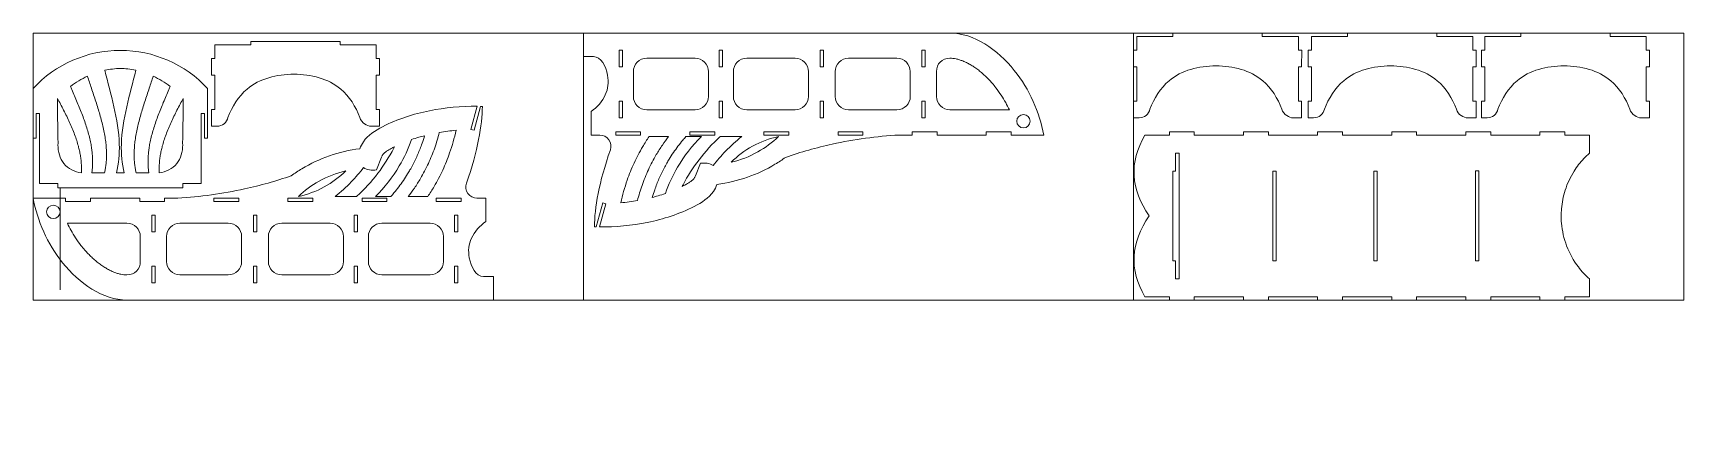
# Model space of a CAD drawing. Header units: centimetres. Extents: x -148 to 149, y -47 to 25.
import ezdxf

# ---------------------------------------------------------------- set-up
doc = ezdxf.new("R2010")
doc.units = ezdxf.units.CM
doc.header["$MEASUREMENT"] = 0
doc.layers.add('layer 1', color=7, linetype='Continuous')

msp = doc.modelspace()

# ---------------------------------------------------------------- linework, layer by layer
at = {"layer": 'layer 1', "color": 1, "lineweight": 9}
for points, knots in [([(-148.10656, -23.20851), (-148.10656, -23.20851), (-49.10656, -23.20851), (-49.10656, -23.20851), (-49.10656, -23.20851), (-49.10656, -23.20851), (-49.10656, 24.79149), (-49.10656, 24.79149), (-49.10656, 24.79149), (-49.10656, 24.79149), (-148.10656, 24.79149), (-148.10656, 24.79149), (-148.10656, 24.79149), (-148.10656, 24.79149), (-148.10656, -23.20851), (-148.10656, -23.20851)], [0, 0, 0, 0, 0.2, 0.2, 0.2, 0.2, 0.4, 0.4, 0.4, 0.4, 0.6, 0.6, 0.6, 0.6, 1, 1, 1, 1]), ([(49.89344, -23.20851), (49.89344, -23.20851), (-49.10656, -23.20851), (-49.10656, -23.20851), (-49.10656, -23.20851), (-49.10656, -23.20851), (-49.10656, 24.79149), (-49.10656, 24.79149), (-49.10656, 24.79149), (-49.10656, 24.79149), (49.89344, 24.79149), (49.89344, 24.79149), (49.89344, 24.79149), (49.89344, 24.79149), (49.89344, -23.20851), (49.89344, -23.20851)], [0, 0, 0, 0, 0.2, 0.2, 0.2, 0.2, 0.4, 0.4, 0.4, 0.4, 0.6, 0.6, 0.6, 0.6, 1, 1, 1, 1]), ([(33.72908, 6.45399), (32.91748, 10.54647), (31.20068, 14.63383), (28.4211, 18.08055), (28.4211, 18.08055), (25.4125, 21.81129), (21.1588, 24.79149), (16.823, 24.79149)], [0, 0, 0, 0, 0.333333333, 0.333333333, 0.333333333, 0.333333333, 1, 1, 1, 1]), ([(49.89344, -23.20851), (49.89344, -23.20851), (148.89344, -23.20851), (148.89344, -23.20851), (148.89344, -23.20851), (148.89344, -23.20851), (148.89344, 24.79149), (148.89344, 24.79149), (148.89344, 24.79149), (148.89344, 24.79149), (49.89344, 24.79149), (49.89344, 24.79149), (49.89344, 24.79149), (49.89344, 24.79149), (49.89344, -23.20851), (49.89344, -23.20851)], [0, 0, 0, 0, 0.2, 0.2, 0.2, 0.2, 0.4, 0.4, 0.4, 0.4, 0.6, 0.6, 0.6, 0.6, 1, 1, 1, 1]), ([(-49.10656, 20.56913), (-48.56286, 20.56913), (-48.01922, 20.56893), (-47.47546, 20.56913), (-47.47546, 20.56913), (-47.45062, 20.56915), (-47.4258, 20.56915), (-47.40098, 20.56913), (-47.40098, 20.56913), (-47.3856, 20.56913), (-47.37022, 20.56911), (-47.35484, 20.56913), (-47.35484, 20.56913), (-47.33782, 20.56917), (-47.3208, 20.56929), (-47.30384, 20.56913), (-47.30384, 20.56913), (-45.90528, 20.55683), (-45.04494, 18.77859), (-44.75258, 17.22405), (-44.75258, 17.22405), (-44.50492, 15.90727), (-44.66482, 14.75101), (-45.15126, 13.68287), (-45.15126, 13.68287), (-45.68922, 12.50167), (-46.62652, 11.42823), (-47.71036, 10.68605)], [0, 0, 0, 0, 0.125, 0.125, 0.125, 0.125, 0.25, 0.25, 0.25, 0.25, 0.375, 0.375, 0.375, 0.375, 0.5, 0.5, 0.5, 0.5, 0.625, 0.625, 0.625, 0.625, 0.75, 0.75, 0.75, 0.75, 1, 1, 1, 1]), ([(76.55858, 11.12343), (75.82704, 13.04205), (74.67318, 14.90715), (73.10812, 16.22639), (73.10812, 16.22639), (70.86544, 18.11683), (67.7784, 18.88641), (64.69136, 18.88641), (64.69136, 18.88641), (61.60432, 18.88641), (58.51728, 18.11683), (56.2746, 16.22639), (56.2746, 16.22639), (54.70954, 14.90715), (53.55568, 13.04205), (52.82414, 11.12343)], [0, 0, 0, 0, 0.2, 0.2, 0.2, 0.2, 0.4, 0.4, 0.4, 0.4, 0.6, 0.6, 0.6, 0.6, 1, 1, 1, 1]), ([(107.96076, 11.12343), (107.22922, 13.04205), (106.07536, 14.90715), (104.51028, 16.22639), (104.51028, 16.22639), (102.2676, 18.11683), (99.18058, 18.88641), (96.09354, 18.88641), (96.09354, 18.88641), (93.0065, 18.88641), (89.91946, 18.11683), (87.67678, 16.22639), (87.67678, 16.22639), (86.11172, 14.90715), (84.95784, 13.04205), (84.22632, 11.12343)], [0, 0, 0, 0, 0.2, 0.2, 0.2, 0.2, 0.4, 0.4, 0.4, 0.4, 0.6, 0.6, 0.6, 0.6, 1, 1, 1, 1]), ([(139.16034, 11.12343), (138.4288, 13.04205), (137.27494, 14.90715), (135.70988, 16.22639), (135.70988, 16.22639), (133.46718, 18.11683), (130.38016, 18.88641), (127.29312, 18.88641), (127.29312, 18.88641), (124.20608, 18.88641), (121.11904, 18.11683), (118.87636, 16.22639), (118.87636, 16.22639), (117.3113, 14.90715), (116.15742, 13.04205), (115.4259, 11.12343)], [0, 0, 0, 0, 0.2, 0.2, 0.2, 0.2, 0.4, 0.4, 0.4, 0.4, 0.6, 0.6, 0.6, 0.6, 1, 1, 1, 1]), ([(-89.30972, 9.62243), (-90.04124, 11.54105), (-91.19512, 13.40615), (-92.76018, 14.72539), (-92.76018, 14.72539), (-95.00286, 16.61583), (-98.0899, 17.38541), (-101.17694, 17.38541), (-101.17694, 17.38541), (-104.26398, 17.38541), (-107.351, 16.61583), (-109.59368, 14.72539), (-109.59368, 14.72539), (-111.15876, 13.40615), (-112.31262, 11.54105), (-113.04416, 9.62243)], [0, 0, 0, 0, 0.2, 0.2, 0.2, 0.2, 0.4, 0.4, 0.4, 0.4, 0.6, 0.6, 0.6, 0.6, 1, 1, 1, 1]), ([(-68.2014, 11.63313), (-71.07528, 11.68053), (-73.96976, 11.39403), (-76.78158, 10.82709), (-76.78158, 10.82709), (-79.69432, 10.23981), (-82.51834, 9.35161), (-85.22628, 7.95031), (-85.22628, 7.95031), (-86.55048, 7.26507), (-87.84692, 6.45713), (-88.65984, 5.25915), (-88.65984, 5.25915), (-88.92282, 4.87163), (-89.13518, 4.44329), (-89.30944, 4.00637)], [0, 0, 0, 0, 0.2, 0.2, 0.2, 0.2, 0.4, 0.4, 0.4, 0.4, 0.6, 0.6, 0.6, 0.6, 1, 1, 1, 1]), ([(-44.25032, 3.79683), (-44.03756, 4.40837), (-44.13404, 5.08507), (-44.50918, 5.61279), (-44.50918, 5.61279), (-44.88434, 6.14053), (-45.49178, 6.45399), (-46.13926, 6.45399)], [0, 0, 0, 0, 0.333333333, 0.333333333, 0.333333333, 0.333333333, 1, 1, 1, 1]), ([(-12.72578, 2.44857), (-9.9765, 3.39751), (-7.1713, 4.18985), (-4.32748, 4.81493), (-4.32748, 4.81493), (-0.3744, 5.68385), (3.6533, 6.22957), (7.68998, 6.45399)], [0, 0, 0, 0, 0.333333333, 0.333333333, 0.333333333, 0.333333333, 1, 1, 1, 1]), ([(-89.30944, 4.00637), (-91.16892, 3.76007), (-93.00916, 3.32605), (-94.78458, 2.70717), (-94.78458, 2.70717), (-96.51358, 2.10449), (-98.18114, 1.32651), (-99.74932, 0.38721), (-99.74932, 0.38721), (-100.40116, -0.00323), (-101.03582, -0.42153), (-101.6517, -0.86559)], [0, 0, 0, 0, 0.25, 0.25, 0.25, 0.25, 0.5, 0.5, 0.5, 0.5, 1, 1, 1, 1]), ([(131.88962, -19.40759), (131.16184, -18.75973), (130.49286, -18.04257), (129.8997, -17.26643), (129.8997, -17.26643), (129.01884, -16.11385), (128.30518, -14.83117), (127.78852, -13.47361), (127.78852, -13.47361), (127.28922, -12.16163), (126.97394, -10.77969), (126.85396, -9.38395), (126.85396, -9.38395), (126.78016, -8.52521), (126.78028, -7.66125), (126.85396, -6.80289), (126.85396, -6.80289), (126.95128, -5.66923), (127.17692, -4.54535), (127.52604, -3.46089), (127.52604, -3.46089), (127.91122, -2.26437), (128.44672, -1.11585), (129.11496, -0.05181), (129.11496, -0.05181), (129.62766, 0.76457), (130.21852, 1.53121), (130.87618, 2.23417), (130.87618, 2.23417), (131.1985, 2.57871), (131.53688, 2.90793), (131.88962, 3.22073)], [0, 0, 0, 0, 0.111111111, 0.111111111, 0.111111111, 0.111111111, 0.222222222, 0.222222222, 0.222222222, 0.222222222, 0.333333333, 0.333333333, 0.333333333, 0.333333333, 0.444444444, 0.444444444, 0.444444444, 0.444444444, 0.555555556, 0.555555556, 0.555555556, 0.555555556, 0.666666667, 0.666666667, 0.666666667, 0.666666667, 0.777777778, 0.777777778, 0.777777778, 0.777777778, 1, 1, 1, 1]), ([(-25.06804, -2.42339), (-23.20856, -2.17709), (-21.36834, -1.74307), (-19.5929, -1.12419), (-19.5929, -1.12419), (-17.8639, -0.52151), (-16.19636, 0.25647), (-14.62816, 1.19577), (-14.62816, 1.19577), (-13.97634, 1.58621), (-13.34168, 2.00451), (-12.72578, 2.44857)], [0, 0, 0, 0, 0.25, 0.25, 0.25, 0.25, 0.5, 0.5, 0.5, 0.5, 1, 1, 1, 1]), ([(-101.6517, -0.86559), (-104.40098, -1.81453), (-107.20618, -2.60687), (-110.05, -3.23195), (-110.05, -3.23195), (-114.0031, -4.10087), (-118.0308, -4.64659), (-122.06748, -4.87101)], [0, 0, 0, 0, 0.333333333, 0.333333333, 0.333333333, 0.333333333, 1, 1, 1, 1]), ([(-70.12716, -2.21385), (-70.33992, -2.82539), (-70.24346, -3.50209), (-69.8683, -4.02981), (-69.8683, -4.02981), (-69.49314, -4.55755), (-68.8857, -4.87101), (-68.23822, -4.87101)], [0, 0, 0, 0, 0.333333333, 0.333333333, 0.333333333, 0.333333333, 1, 1, 1, 1]), ([(-46.17608, -10.05015), (-43.30222, -10.09755), (-40.40772, -9.81103), (-37.5959, -9.24411), (-37.5959, -9.24411), (-34.68318, -8.65683), (-31.85914, -7.76863), (-29.1512, -6.36733), (-29.1512, -6.36733), (-27.827, -5.68209), (-26.53058, -4.87415), (-25.71764, -3.67617), (-25.71764, -3.67617), (-25.45468, -3.28865), (-25.2423, -2.86031), (-25.06804, -2.42339)], [0, 0, 0, 0, 0.2, 0.2, 0.2, 0.2, 0.4, 0.4, 0.4, 0.4, 0.6, 0.6, 0.6, 0.6, 1, 1, 1, 1]), ([(-148.10656, -4.87101), (-147.29498, -8.96349), (-145.57816, -13.05085), (-142.7986, -16.49757), (-142.7986, -16.49757), (-139.79, -20.22831), (-135.53628, -23.20851), (-131.2005, -23.20851)], [0, 0, 0, 0, 0.333333333, 0.333333333, 0.333333333, 0.333333333, 1, 1, 1, 1]), ([(-65.27092, -18.98615), (-65.81462, -18.98615), (-66.35826, -18.98595), (-66.90204, -18.98615), (-66.90204, -18.98615), (-66.92686, -18.98617), (-66.9517, -18.98617), (-66.97652, -18.98615), (-66.97652, -18.98615), (-66.9919, -18.98615), (-67.00726, -18.98613), (-67.02266, -18.98615), (-67.02266, -18.98615), (-67.03966, -18.98619), (-67.0567, -18.98631), (-67.07364, -18.98615), (-67.07364, -18.98615), (-68.47222, -18.97385), (-69.33256, -17.19561), (-69.62492, -15.64107), (-69.62492, -15.64107), (-69.87256, -14.32429), (-69.71268, -13.16803), (-69.22622, -12.09989), (-69.22622, -12.09989), (-68.68828, -10.91869), (-67.75096, -9.84525), (-66.66712, -9.10307)], [0, 0, 0, 0, 0.125, 0.125, 0.125, 0.125, 0.25, 0.25, 0.25, 0.25, 0.375, 0.375, 0.375, 0.375, 0.5, 0.5, 0.5, 0.5, 0.625, 0.625, 0.625, 0.625, 0.75, 0.75, 0.75, 0.75, 1, 1, 1, 1])]:
    msp.add_open_spline(points, degree=3, knots=knots, dxfattribs=at)
for points in [[(16.823, 24.79149), (16.823, 24.79149), (-49.10656, 24.79149), (-49.10656, 24.79149)], [(-49.10656, 24.79149), (-49.10656, 24.79149), (-49.10656, 20.56913), (-49.10656, 20.56913)], [(56.95476, 24.20251), (56.95476, 24.20251), (50.49344, 24.20251), (50.49344, 24.20251)], [(50.49344, 24.20251), (50.49344, 24.20251), (50.49344, 21.72227), (50.49344, 21.72227)], [(73.03874, 24.79945), (73.03874, 24.79945), (56.95476, 24.79249), (56.95476, 24.79249)], [(56.95476, 24.79249), (56.95476, 24.79249), (56.95476, 24.20251), (56.95476, 24.20251)], [(73.03874, 24.20251), (73.03874, 24.20251), (73.03874, 24.79945), (73.03874, 24.79945)], [(79.51866, 24.20251), (79.51866, 24.20251), (73.03874, 24.20251), (73.03874, 24.20251)], [(79.51866, 21.72227), (79.51866, 21.72227), (79.51866, 24.20251), (79.51866, 24.20251)], [(88.35694, 24.20251), (88.35694, 24.20251), (81.89562, 24.20251), (81.89562, 24.20251)], [(81.89562, 24.20251), (81.89562, 24.20251), (81.89562, 21.72227), (81.89562, 21.72227)], [(104.44092, 24.79945), (104.44092, 24.79945), (88.35694, 24.79249), (88.35694, 24.79249)], [(88.35694, 24.79249), (88.35694, 24.79249), (88.35694, 24.20251), (88.35694, 24.20251)], [(104.44092, 24.20251), (104.44092, 24.20251), (104.44092, 24.79945), (104.44092, 24.79945)], [(110.92082, 24.20251), (110.92082, 24.20251), (104.44092, 24.20251), (104.44092, 24.20251)], [(110.92082, 21.72227), (110.92082, 21.72227), (110.92082, 24.20251), (110.92082, 24.20251)], [(119.55652, 24.20251), (119.55652, 24.20251), (113.0952, 24.20251), (113.0952, 24.20251)], [(113.0952, 24.20251), (113.0952, 24.20251), (113.0952, 21.72227), (113.0952, 21.72227)], [(135.6405, 24.79945), (135.6405, 24.79945), (119.55652, 24.79249), (119.55652, 24.79249)], [(119.55652, 24.79249), (119.55652, 24.79249), (119.55652, 24.20251), (119.55652, 24.20251)], [(135.6405, 24.20251), (135.6405, 24.20251), (135.6405, 24.79945), (135.6405, 24.79945)], [(142.1204, 24.20251), (142.1204, 24.20251), (135.6405, 24.20251), (135.6405, 24.20251)], [(142.1204, 21.72227), (142.1204, 21.72227), (142.1204, 24.20251), (142.1204, 24.20251)], [(-115.37486, 22.70151), (-115.37486, 22.70151), (-115.37486, 20.22127), (-115.37486, 20.22127)], [(-108.91352, 22.70151), (-108.91352, 22.70151), (-115.37486, 22.70151), (-115.37486, 22.70151)], [(-92.82956, 23.29845), (-92.82956, 23.29845), (-108.91352, 23.29149), (-108.91352, 23.29149)], [(-108.91352, 23.29149), (-108.91352, 23.29149), (-108.91352, 22.70151), (-108.91352, 22.70151)], [(-92.82956, 22.70151), (-92.82956, 22.70151), (-92.82956, 23.29845), (-92.82956, 23.29845)], [(-86.34964, 22.70151), (-86.34964, 22.70151), (-92.82956, 22.70151), (-92.82956, 22.70151)], [(-86.34964, 20.22127), (-86.34964, 20.22127), (-86.34964, 22.70151), (-86.34964, 22.70151)], [(50.49344, 21.72227), (50.49344, 21.72227), (49.89344, 21.72029), (49.89344, 21.72029)], [(49.89344, 21.72029), (49.89344, 21.72029), (49.89344, 18.72027), (49.89344, 18.72027)], [(80.11728, 21.72029), (80.11728, 21.72029), (79.51866, 21.72227), (79.51866, 21.72227)], [(80.11596, 18.72027), (80.11596, 18.72027), (80.11728, 21.72029), (80.11728, 21.72029)], [(81.89562, 21.72227), (81.89562, 21.72227), (81.29562, 21.72029), (81.29562, 21.72029)], [(81.29562, 21.72029), (81.29562, 21.72029), (81.29562, 18.72027), (81.29562, 18.72027)], [(111.51946, 21.72029), (111.51946, 21.72029), (110.92082, 21.72227), (110.92082, 21.72227)], [(111.51814, 18.72027), (111.51814, 18.72027), (111.51946, 21.72029), (111.51946, 21.72029)], [(113.0952, 21.72227), (113.0952, 21.72227), (112.4952, 21.72029), (112.4952, 21.72029)], [(112.4952, 21.72029), (112.4952, 21.72029), (112.4952, 18.72027), (112.4952, 18.72027)], [(142.71904, 21.72029), (142.71904, 21.72029), (142.1204, 21.72227), (142.1204, 21.72227)], [(142.71772, 18.72027), (142.71772, 18.72027), (142.71904, 21.72029), (142.71904, 21.72029)], [(-115.37486, 20.22127), (-115.37486, 20.22127), (-115.97486, 20.21929), (-115.97486, 20.21929)], [(-115.97486, 20.21929), (-115.97486, 20.21929), (-115.97486, 17.21927), (-115.97486, 17.21927)], [(-85.751, 20.21929), (-85.751, 20.21929), (-86.34964, 20.22127), (-86.34964, 20.22127)], [(-85.75234, 17.21927), (-85.75234, 17.21927), (-85.751, 20.21929), (-85.751, 20.21929)], [(49.89344, 18.72027), (49.89344, 18.72027), (50.49344, 18.72225), (50.49344, 18.72225)], [(50.49344, 18.72225), (50.49344, 18.72225), (50.49344, 12.55343), (50.49344, 12.55343)], [(79.51866, 12.55343), (79.51866, 12.55343), (79.51866, 18.72225), (79.51866, 18.72225)], [(79.51866, 18.72225), (79.51866, 18.72225), (80.11596, 18.72027), (80.11596, 18.72027)], [(81.29562, 18.72027), (81.29562, 18.72027), (81.89562, 18.72225), (81.89562, 18.72225)], [(81.89562, 18.72225), (81.89562, 18.72225), (81.89562, 12.55343), (81.89562, 12.55343)], [(110.92082, 12.55343), (110.92082, 12.55343), (110.92082, 18.72225), (110.92082, 18.72225)], [(110.92082, 18.72225), (110.92082, 18.72225), (111.51814, 18.72027), (111.51814, 18.72027)], [(112.4952, 18.72027), (112.4952, 18.72027), (113.0952, 18.72225), (113.0952, 18.72225)], [(113.0952, 18.72225), (113.0952, 18.72225), (113.0952, 12.55343), (113.0952, 12.55343)], [(142.1204, 12.55343), (142.1204, 12.55343), (142.1204, 18.72225), (142.1204, 18.72225)], [(142.1204, 18.72225), (142.1204, 18.72225), (142.71772, 18.72027), (142.71772, 18.72027)], [(-115.97486, 17.21927), (-115.97486, 17.21927), (-115.37486, 17.22125), (-115.37486, 17.22125)], [(-115.37486, 17.22125), (-115.37486, 17.22125), (-115.37486, 11.05241), (-115.37486, 11.05241)], [(-86.34964, 17.22125), (-86.34964, 17.22125), (-85.75234, 17.21927), (-85.75234, 17.21927)], [(-86.34964, 11.05241), (-86.34964, 11.05241), (-86.34964, 17.22125), (-86.34964, 17.22125)], [(50.49344, 12.55343), (50.49344, 12.55343), (49.89344, 12.55143), (49.89344, 12.55143)], [(49.89344, 12.55143), (49.89344, 12.55143), (49.89344, 9.55341), (49.89344, 9.55341)], [(80.11322, 12.55145), (80.11322, 12.55145), (79.51866, 12.55343), (79.51866, 12.55343)], [(80.1119, 9.55341), (80.1119, 9.55341), (80.11322, 12.55145), (80.11322, 12.55145)], [(81.89562, 12.55343), (81.89562, 12.55343), (81.29562, 12.55143), (81.29562, 12.55143)], [(81.29562, 12.55143), (81.29562, 12.55143), (81.29562, 9.55341), (81.29562, 9.55341)], [(111.5154, 12.55145), (111.5154, 12.55145), (110.92082, 12.55343), (110.92082, 12.55343)], [(111.51408, 9.55341), (111.51408, 9.55341), (111.5154, 12.55145), (111.5154, 12.55145)], [(113.0952, 12.55343), (113.0952, 12.55343), (112.4952, 12.55143), (112.4952, 12.55143)], [(112.4952, 12.55143), (112.4952, 12.55143), (112.4952, 9.55341), (112.4952, 9.55341)], [(142.71498, 12.55145), (142.71498, 12.55145), (142.1204, 12.55343), (142.1204, 12.55343)], [(142.71366, 9.55341), (142.71366, 9.55341), (142.71498, 12.55145), (142.71498, 12.55145)], [(-115.37486, 11.05241), (-115.37486, 11.05241), (-115.97486, 11.05043), (-115.97486, 11.05043)], [(-115.97486, 11.05043), (-115.97486, 11.05043), (-115.97486, 8.05241), (-115.97486, 8.05241)], [(-114.9974, 8.05241), (-114.0585, 8.05241), (-113.246, 8.70549), (-113.04416, 9.62243)], [(-89.30972, 9.62243), (-89.0793, 8.57575), (-87.89236, 8.05241), (-87.35648, 8.05241)], [(-85.75506, 11.05045), (-85.75506, 11.05045), (-86.34964, 11.05241), (-86.34964, 11.05241)], [(-85.7564, 8.05241), (-85.7564, 8.05241), (-85.75506, 11.05045), (-85.75506, 11.05045)], [(-70.12716, -2.21385), (-68.09212, 3.63567), (-67.28398, 8.25809), (-67.2709, 11.60601)], [(-69.33004, 7.47931), (-69.33004, 7.47931), (-68.2014, 11.63313), (-68.2014, 11.63313)], [(-67.58382, 11.61777), (-67.58382, 11.61777), (-68.75104, 7.32199), (-68.75104, 7.32199)], [(-67.2709, 11.60601), (-67.37516, 11.61037), (-67.47948, 11.61429), (-67.58382, 11.61777)], [(-47.71036, 10.68605), (-47.71036, 10.68605), (-47.71036, 6.45399), (-47.71036, 6.45399)], [(49.89344, 9.55341), (49.89344, 9.55341), (50.49344, 9.55341), (50.49344, 9.55341)], [(50.49344, 9.55341), (50.49344, 9.55341), (50.8709, 9.55341), (50.8709, 9.55341)], [(50.8709, 9.55341), (51.8098, 9.55341), (52.62228, 10.20649), (52.82414, 11.12343)], [(76.55858, 11.12343), (76.789, 10.07675), (77.97594, 9.55341), (78.51182, 9.55341)], [(78.51182, 9.55341), (78.51182, 9.55341), (80.1119, 9.55341), (80.1119, 9.55341)], [(81.29562, 9.55341), (81.29562, 9.55341), (81.89562, 9.55341), (81.89562, 9.55341)], [(81.89562, 9.55341), (81.89562, 9.55341), (82.27308, 9.55341), (82.27308, 9.55341)], [(82.27308, 9.55341), (83.21196, 9.55341), (84.02446, 10.20649), (84.22632, 11.12343)], [(107.96076, 11.12343), (108.19116, 10.07675), (109.37812, 9.55341), (109.914, 9.55341)], [(109.914, 9.55341), (109.914, 9.55341), (111.51408, 9.55341), (111.51408, 9.55341)], [(112.4952, 9.55341), (112.4952, 9.55341), (113.0952, 9.55341), (113.0952, 9.55341)], [(113.0952, 9.55341), (113.0952, 9.55341), (113.47266, 9.55341), (113.47266, 9.55341)], [(113.47266, 9.55341), (114.41154, 9.55341), (115.22404, 10.20649), (115.4259, 11.12343)], [(139.16034, 11.12343), (139.39076, 10.07675), (140.5777, 9.55341), (141.11358, 9.55341)], [(141.11358, 9.55341), (141.11358, 9.55341), (142.71366, 9.55341), (142.71366, 9.55341)], [(-115.97486, 8.05241), (-115.97486, 8.05241), (-115.37486, 8.05241), (-115.37486, 8.05241)], [(-115.37486, 8.05241), (-115.37486, 8.05241), (-114.9974, 8.05241), (-114.9974, 8.05241)], [(-87.35648, 8.05241), (-87.35648, 8.05241), (-85.7564, 8.05241), (-85.7564, 8.05241)], [(-68.75104, 7.32199), (-68.75104, 7.32199), (-69.33004, 7.47931), (-69.33004, 7.47931)], [(-47.71036, 6.45399), (-47.71036, 6.45399), (-46.13928, 6.45399), (-46.13928, 6.45399)], [(7.68998, 6.45399), (7.68998, 6.45399), (10.0522, 6.45399), (10.0522, 6.45399)], [(10.0522, 6.45597), (10.0522, 6.45597), (10.0522, 7.05399), (10.0522, 7.05399)], [(10.0522, 7.05399), (10.0522, 7.05399), (14.52708, 7.05399), (14.52708, 7.05399)], [(10.0522, 6.45399), (10.0522, 6.45399), (10.0522, 6.45597), (10.0522, 6.45597)], [(14.52708, 7.05399), (14.52708, 7.05399), (14.52708, 6.45597), (14.52708, 6.45597)], [(14.52708, 6.45597), (14.52708, 6.45597), (14.52708, 6.45399), (14.52708, 6.45399)], [(14.52708, 6.45399), (14.52708, 6.45399), (23.38554, 6.45399), (23.38554, 6.45399)], [(23.38554, 6.45597), (23.38554, 6.45597), (23.38554, 7.05399), (23.38554, 7.05399)], [(23.38554, 7.05399), (23.38554, 7.05399), (27.8604, 7.05399), (27.8604, 7.05399)], [(23.38554, 6.45399), (23.38554, 6.45399), (23.38554, 6.45597), (23.38554, 6.45597)], [(27.8604, 7.05399), (27.8604, 7.05399), (27.8604, 6.45597), (27.8604, 6.45597)], [(27.8604, 6.45597), (27.8604, 6.45597), (27.8604, 6.45399), (27.8604, 6.45399)], [(27.8604, 6.45399), (27.8604, 6.45399), (33.72908, 6.45399), (33.72908, 6.45399)], [(51.88962, 6.41915), (49.06188, 1.54891), (49.32892, -3.28861), (52.6907, -8.09343)], [(56.31884, 6.41915), (56.31884, 6.41915), (51.88962, 6.41915), (51.88962, 6.41915)], [(56.31884, 7.02167), (56.31884, 7.02167), (56.31884, 6.41915), (56.31884, 6.41915)], [(60.79372, 7.02167), (60.79372, 7.02167), (56.31884, 7.02167), (56.31884, 7.02167)], [(60.79372, 6.41915), (60.79372, 6.41915), (60.79372, 7.02167), (60.79372, 7.02167)], [(69.65218, 6.41915), (69.65218, 6.41915), (60.79372, 6.41915), (60.79372, 6.41915)], [(69.65218, 7.02167), (69.65218, 7.02167), (69.65218, 6.41915), (69.65218, 6.41915)], [(74.12704, 7.02167), (74.12704, 7.02167), (69.65218, 7.02167), (69.65218, 7.02167)], [(74.12704, 6.41915), (74.12704, 6.41915), (74.12704, 7.02167), (74.12704, 7.02167)], [(82.98552, 6.41915), (82.98552, 6.41915), (74.12704, 6.41915), (74.12704, 6.41915)], [(82.98552, 7.02167), (82.98552, 7.02167), (82.98552, 6.41915), (82.98552, 6.41915)], [(87.46038, 7.02167), (87.46038, 7.02167), (82.98552, 7.02167), (82.98552, 7.02167)], [(87.46038, 6.41915), (87.46038, 6.41915), (87.46038, 7.02167), (87.46038, 7.02167)], [(96.31884, 6.41915), (96.31884, 6.41915), (87.46038, 6.41915), (87.46038, 6.41915)], [(96.31884, 7.02167), (96.31884, 7.02167), (96.31884, 6.41915), (96.31884, 6.41915)], [(100.79372, 7.02167), (100.79372, 7.02167), (96.31884, 7.02167), (96.31884, 7.02167)], [(100.79372, 6.41915), (100.79372, 6.41915), (100.79372, 7.02167), (100.79372, 7.02167)], [(109.65218, 6.41915), (109.65218, 6.41915), (100.79372, 6.41915), (100.79372, 6.41915)], [(109.65218, 7.02167), (109.65218, 7.02167), (109.65218, 6.41915), (109.65218, 6.41915)], [(114.12704, 7.02167), (114.12704, 7.02167), (109.65218, 7.02167), (109.65218, 7.02167)], [(114.12704, 6.41915), (114.12704, 6.41915), (114.12704, 7.02167), (114.12704, 7.02167)], [(122.98552, 6.41915), (122.98552, 6.41915), (114.12704, 6.41915), (114.12704, 6.41915)], [(122.98552, 7.02167), (122.98552, 7.02167), (122.98552, 6.41915), (122.98552, 6.41915)], [(127.46038, 7.02167), (127.46038, 7.02167), (122.98552, 7.02167), (122.98552, 7.02167)], [(127.46038, 6.41915), (127.46038, 6.41915), (127.46038, 7.02167), (127.46038, 7.02167)], [(131.88962, 6.41915), (131.88962, 6.41915), (127.46038, 6.41915), (127.46038, 6.41915)], [(131.88962, 3.22073), (131.88962, 3.22073), (131.88962, 6.41915), (131.88962, 6.41915)], [(-44.25032, 3.79683), (-46.28536, -2.05269), (-47.0935, -6.67511), (-47.1066, -10.02303)], [(-142.2379, -4.87101), (-142.2379, -4.87101), (-148.10656, -4.87101), (-148.10656, -4.87101)], [(-142.2379, -4.87299), (-142.2379, -4.87299), (-142.2379, -4.87101), (-142.2379, -4.87101)], [(-142.2379, -5.47101), (-142.2379, -5.47101), (-142.2379, -4.87299), (-142.2379, -4.87299)], [(-137.76302, -5.47101), (-137.76302, -5.47101), (-142.2379, -5.47101), (-142.2379, -5.47101)], [(-128.90456, -4.87101), (-128.90456, -4.87101), (-137.76302, -4.87101), (-137.76302, -4.87101)], [(-137.76302, -4.87101), (-137.76302, -4.87101), (-137.76302, -4.87299), (-137.76302, -4.87299)], [(-137.76302, -4.87299), (-137.76302, -4.87299), (-137.76302, -5.47101), (-137.76302, -5.47101)], [(-128.90456, -4.87299), (-128.90456, -4.87299), (-128.90456, -4.87101), (-128.90456, -4.87101)], [(-128.90456, -5.47101), (-128.90456, -5.47101), (-128.90456, -4.87299), (-128.90456, -4.87299)], [(-124.4297, -5.47101), (-124.4297, -5.47101), (-128.90456, -5.47101), (-128.90456, -5.47101)], [(-122.06748, -4.87101), (-122.06748, -4.87101), (-124.4297, -4.87101), (-124.4297, -4.87101)], [(-124.4297, -4.87101), (-124.4297, -4.87101), (-124.4297, -4.87299), (-124.4297, -4.87299)], [(-124.4297, -4.87299), (-124.4297, -4.87299), (-124.4297, -5.47101), (-124.4297, -5.47101)], [(-66.66712, -4.87101), (-66.66712, -4.87101), (-68.23822, -4.87101), (-68.23822, -4.87101)], [(-66.66712, -9.10307), (-66.66712, -9.10307), (-66.66712, -4.87101), (-66.66712, -4.87101)], [(-46.79366, -10.03479), (-46.79366, -10.03479), (-45.62644, -5.73899), (-45.62644, -5.73899)], [(-45.04744, -5.89633), (-45.04744, -5.89633), (-46.17608, -10.05015), (-46.17608, -10.05015)], [(-45.62644, -5.73899), (-45.62644, -5.73899), (-45.04744, -5.89633), (-45.04744, -5.89633)], [(51.88962, -22.60599), (49.06188, -17.73577), (49.32892, -12.89825), (52.6907, -8.09343)], [(-47.1066, -10.02303), (-47.00232, -10.02739), (-46.89802, -10.03131), (-46.79366, -10.03479)], [(-65.27092, -23.20851), (-65.27092, -23.20851), (-65.27092, -18.98615), (-65.27092, -18.98615)], [(131.88962, -22.60599), (131.88962, -22.60599), (131.88962, -19.40759), (131.88962, -19.40759)], [(-131.2005, -23.20851), (-131.2005, -23.20851), (-65.27092, -23.20851), (-65.27092, -23.20851)], [(51.88962, -22.60599), (51.88962, -22.60599), (56.31884, -22.60599), (56.31884, -22.60599)], [(56.31884, -22.60599), (56.31884, -22.60599), (56.31884, -23.20851), (56.31884, -23.20851)], [(56.31884, -23.20851), (56.31884, -23.20851), (60.79372, -23.20851), (60.79372, -23.20851)], [(60.79372, -22.60599), (60.79372, -22.60599), (69.65218, -22.60599), (69.65218, -22.60599)], [(60.79372, -23.20851), (60.79372, -23.20851), (60.79372, -22.60599), (60.79372, -22.60599)], [(69.65218, -22.60599), (69.65218, -22.60599), (69.65218, -23.20851), (69.65218, -23.20851)], [(69.65218, -23.20851), (69.65218, -23.20851), (74.12704, -23.20851), (74.12704, -23.20851)], [(74.12704, -22.60599), (74.12704, -22.60599), (82.98552, -22.60599), (82.98552, -22.60599)], [(74.12704, -23.20851), (74.12704, -23.20851), (74.12704, -22.60599), (74.12704, -22.60599)], [(82.98552, -22.60599), (82.98552, -22.60599), (82.98552, -23.20851), (82.98552, -23.20851)], [(82.98552, -23.20851), (82.98552, -23.20851), (87.46038, -23.20851), (87.46038, -23.20851)], [(87.46038, -22.60599), (87.46038, -22.60599), (96.31884, -22.60599), (96.31884, -22.60599)], [(87.46038, -23.20851), (87.46038, -23.20851), (87.46038, -22.60599), (87.46038, -22.60599)], [(96.31884, -22.60599), (96.31884, -22.60599), (96.31884, -23.20851), (96.31884, -23.20851)], [(96.31884, -23.20851), (96.31884, -23.20851), (100.79372, -23.20851), (100.79372, -23.20851)], [(100.79372, -22.60599), (100.79372, -22.60599), (109.65218, -22.60599), (109.65218, -22.60599)], [(100.79372, -23.20851), (100.79372, -23.20851), (100.79372, -22.60599), (100.79372, -22.60599)], [(109.65218, -22.60599), (109.65218, -22.60599), (109.65218, -23.20851), (109.65218, -23.20851)], [(109.65218, -23.20851), (109.65218, -23.20851), (114.12704, -23.20851), (114.12704, -23.20851)], [(114.12704, -22.60599), (114.12704, -22.60599), (122.98552, -22.60599), (122.98552, -22.60599)], [(114.12704, -23.20851), (114.12704, -23.20851), (114.12704, -22.60599), (114.12704, -22.60599)], [(122.98552, -22.60599), (122.98552, -22.60599), (122.98552, -23.20851), (122.98552, -23.20851)], [(122.98552, -23.20851), (122.98552, -23.20851), (127.46038, -23.20851), (127.46038, -23.20851)], [(127.46038, -22.60599), (127.46038, -22.60599), (131.88962, -22.60599), (131.88962, -22.60599)], [(127.46038, -23.20851), (127.46038, -23.20851), (127.46038, -22.60599), (127.46038, -22.60599)]]:
    msp.add_open_spline(points, degree=3, dxfattribs=at)
at = {"layer": 'layer 1', "color": 5, "lineweight": 9}
for points, knots in [([(-116.69272, 14.83431), (-120.74994, 19.19907), (-126.44042, 21.67875), (-132.39964, 21.67875), (-132.39964, 21.67875), (-138.35886, 21.67875), (-144.04934, 19.19907), (-148.10656, 14.83431)], [0, 0, 0, 0, 0.333333333, 0.333333333, 0.333333333, 0.333333333, 1, 1, 1, 1]), ([(-135.18352, 18.11121), (-134.14914, 13.80791), (-132.71364, 9.32233), (-132.5831, 4.81513), (-132.5831, 4.81513), (-132.5326, 3.07153), (-132.67738, 1.32467), (-133.11342, -0.36751)], [0, 0, 0, 0, 0.333333333, 0.333333333, 0.333333333, 0.333333333, 1, 1, 1, 1]), ([(-131.68586, -0.36751), (-132.12188, 1.32467), (-132.26668, 3.07153), (-132.21618, 4.81513), (-132.21618, 4.81513), (-132.08562, 9.32233), (-130.65012, 13.80791), (-129.61576, 18.11121)], [0, 0, 0, 0, 0.333333333, 0.333333333, 0.333333333, 0.333333333, 1, 1, 1, 1]), ([(-37.7049, 20.26349), (-38.34262, 20.26349), (-38.9542, 20.01017), (-39.40512, 19.55923), (-39.40512, 19.55923), (-39.85606, 19.10831), (-40.10938, 18.49671), (-40.10938, 17.85901)], [0, 0, 0, 0, 0.333333333, 0.333333333, 0.333333333, 0.333333333, 1, 1, 1, 1]), ([(-26.60184, 17.85901), (-26.60184, 18.49671), (-26.85518, 19.10831), (-27.3061, 19.55923), (-27.3061, 19.55923), (-27.75702, 20.01017), (-28.36862, 20.26349), (-29.00632, 20.26349)], [0, 0, 0, 0, 0.333333333, 0.333333333, 0.333333333, 0.333333333, 1, 1, 1, 1]), ([(-19.71436, 20.26349), (-20.35206, 20.26349), (-20.96364, 20.01017), (-21.41458, 19.55923), (-21.41458, 19.55923), (-21.8655, 19.10831), (-22.11884, 18.49671), (-22.11884, 17.85901)], [0, 0, 0, 0, 0.333333333, 0.333333333, 0.333333333, 0.333333333, 1, 1, 1, 1]), ([(-8.61128, 17.85901), (-8.61128, 18.49671), (-8.86462, 19.10831), (-9.31554, 19.55923), (-9.31554, 19.55923), (-9.76648, 20.01017), (-10.37806, 20.26349), (-11.01578, 20.26349)], [0, 0, 0, 0, 0.333333333, 0.333333333, 0.333333333, 0.333333333, 1, 1, 1, 1]), ([(-1.39784, 20.26349), (-2.03554, 20.26349), (-2.64714, 20.01017), (-3.09806, 19.55923), (-3.09806, 19.55923), (-3.549, 19.10831), (-3.80232, 18.49671), (-3.80232, 17.85901)], [0, 0, 0, 0, 0.333333333, 0.333333333, 0.333333333, 0.333333333, 1, 1, 1, 1]), ([(14.42612, 17.85901), (14.42612, 19.26607), (15.42042, 20.26165), (16.82748, 20.26349), (16.82748, 20.26349), (17.00718, 20.26333), (17.18684, 20.25335), (17.36554, 20.23463), (17.36554, 20.23463), (17.5572, 20.21457), (17.74776, 20.18443), (17.93654, 20.14577), (17.93654, 20.14577), (18.13918, 20.10427), (18.33976, 20.05291), (18.53782, 19.99329), (18.53782, 19.99329), (18.75058, 19.92925), (18.96042, 19.85565), (19.16712, 19.77413), (19.16712, 19.77413), (19.38812, 19.68697), (19.60554, 19.59073), (19.81926, 19.48695), (19.81926, 19.48695), (20.04622, 19.37675), (20.26902, 19.25803), (20.48768, 19.13219), (20.48768, 19.13219), (20.71796, 18.99965), (20.94368, 18.85919), (21.1649, 18.71205), (21.1649, 18.71205), (21.3959, 18.55841), (21.62202, 18.39747), (21.84338, 18.23027), (21.84338, 18.23027), (22.07254, 18.05717), (22.29662, 17.87737), (22.51572, 17.69173), (22.51572, 17.69173), (22.74066, 17.50115), (22.96036, 17.30441), (23.17494, 17.10223), (23.17494, 17.10223), (23.39342, 16.89637), (23.60656, 16.68487), (23.81442, 16.46831), (23.81442, 16.46831), (24.02436, 16.24957), (24.22892, 16.02565), (24.42804, 15.79701), (24.42804, 15.79701), (24.66132, 15.52913), (24.88714, 15.25477), (25.10532, 14.97445), (25.10532, 14.97445), (25.44908, 14.53279), (25.77384, 14.07635), (26.07926, 13.60735), (26.07926, 13.60735), (26.36042, 13.17563), (26.6252, 12.73329), (26.8736, 12.28195), (26.8736, 12.28195), (27.10794, 11.85621), (27.3277, 11.42247), (27.53302, 10.98199)], [0, 0, 0, 0, 0.055555556, 0.055555556, 0.055555556, 0.055555556, 0.111111111, 0.111111111, 0.111111111, 0.111111111, 0.166666667, 0.166666667, 0.166666667, 0.166666667, 0.222222222, 0.222222222, 0.222222222, 0.222222222, 0.277777778, 0.277777778, 0.277777778, 0.277777778, 0.333333333, 0.333333333, 0.333333333, 0.333333333, 0.388888889, 0.388888889, 0.388888889, 0.388888889, 0.444444444, 0.444444444, 0.444444444, 0.444444444, 0.5, 0.5, 0.5, 0.5, 0.555555556, 0.555555556, 0.555555556, 0.555555556, 0.611111111, 0.611111111, 0.611111111, 0.611111111, 0.666666667, 0.666666667, 0.666666667, 0.666666667, 0.722222222, 0.722222222, 0.722222222, 0.722222222, 0.777777778, 0.777777778, 0.777777778, 0.777777778, 0.833333333, 0.833333333, 0.833333333, 0.833333333, 0.888888889, 0.888888889, 0.888888889, 0.888888889, 1, 1, 1, 1]), ([(-141.35966, 15.19663), (-141.28124, 15.01265), (-141.20258, 14.82877), (-141.12386, 14.64493), (-141.12386, 14.64493), (-140.95748, 14.25631), (-140.79076, 13.86785), (-140.62494, 13.47901), (-140.62494, 13.47901), (-140.46048, 13.09329), (-140.2969, 12.70719), (-140.13538, 12.32023), (-140.13538, 12.32023), (-139.97552, 11.93727), (-139.8177, 11.55347), (-139.66316, 11.16835), (-139.66316, 11.16835), (-139.51056, 10.78803), (-139.36118, 10.40643), (-139.21628, 10.02313), (-139.21628, 10.02313), (-139.07348, 9.64543), (-138.93506, 9.26607), (-138.8023, 8.88473), (-138.8023, 8.88473), (-138.6717, 8.50963), (-138.5466, 8.13261), (-138.42846, 7.75341), (-138.42846, 7.75341), (-138.31242, 7.38091), (-138.20308, 7.00631), (-138.1019, 6.62951), (-138.1019, 6.62951), (-138.00252, 6.25949), (-137.911, 5.88733), (-137.82886, 5.51311), (-137.82886, 5.51311), (-137.7542, 5.17289), (-137.6873, 4.83097), (-137.62936, 4.48751), (-137.62936, 4.48751), (-137.58156, 4.20413), (-137.53986, 3.91969), (-137.50492, 3.63443), (-137.50492, 3.63443), (-137.47044, 3.35295), (-137.44254, 3.07065), (-137.42198, 2.78781), (-137.42198, 2.78781), (-137.40168, 2.50875), (-137.3885, 2.22919), (-137.38312, 1.94945), (-137.38312, 1.94945), (-137.37782, 1.67319), (-137.38012, 1.39679), (-137.3907, 1.12069), (-137.3907, 1.12069), (-137.40118, 0.84741), (-137.41974, 0.57443), (-137.447, 0.30231), (-137.447, 0.30231), (-137.46944, 0.07833), (-137.49774, -0.14501), (-137.53188, -0.36751)], [0, 0, 0, 0, 0.058823529, 0.058823529, 0.058823529, 0.058823529, 0.117647059, 0.117647059, 0.117647059, 0.117647059, 0.176470588, 0.176470588, 0.176470588, 0.176470588, 0.235294118, 0.235294118, 0.235294118, 0.235294118, 0.294117647, 0.294117647, 0.294117647, 0.294117647, 0.352941176, 0.352941176, 0.352941176, 0.352941176, 0.411764706, 0.411764706, 0.411764706, 0.411764706, 0.470588235, 0.470588235, 0.470588235, 0.470588235, 0.529411765, 0.529411765, 0.529411765, 0.529411765, 0.588235294, 0.588235294, 0.588235294, 0.588235294, 0.647058824, 0.647058824, 0.647058824, 0.647058824, 0.705882353, 0.705882353, 0.705882353, 0.705882353, 0.764705882, 0.764705882, 0.764705882, 0.764705882, 0.823529412, 0.823529412, 0.823529412, 0.823529412, 0.882352941, 0.882352941, 0.882352941, 0.882352941, 1, 1, 1, 1]), ([(-135.25176, -0.36751), (-135.19956, -0.14853), (-135.15314, 0.07175), (-135.11252, 0.29317), (-135.11252, 0.29317), (-135.06318, 0.56215), (-135.0224, 0.83271), (-134.98968, 1.10421), (-134.98968, 1.10421), (-134.95662, 1.37853), (-134.93178, 1.65383), (-134.91454, 1.92959), (-134.91454, 1.92959), (-134.89708, 2.20883), (-134.88742, 2.48855), (-134.8849, 2.76833), (-134.8849, 2.76833), (-134.88234, 3.05191), (-134.88712, 3.33555), (-134.89852, 3.61891), (-134.89852, 3.61891), (-134.91008, 3.90607), (-134.92844, 4.19295), (-134.95298, 4.47929), (-134.95298, 4.47929), (-134.98272, 4.82633), (-135.02152, 5.17257), (-135.0682, 5.51775), (-135.0682, 5.51775), (-135.11954, 5.89741), (-135.1804, 6.27579), (-135.24928, 6.65269), (-135.24928, 6.65269), (-135.3194, 7.03649), (-135.39782, 7.41875), (-135.48312, 7.79947), (-135.48312, 7.79947), (-135.56994, 8.18705), (-135.66386, 8.57301), (-135.76344, 8.95751), (-135.76344, 8.95751), (-135.86466, 9.34841), (-135.9717, 9.73779), (-136.0832, 10.12587), (-136.0832, 10.12587), (-136.19636, 10.51973), (-136.31412, 10.91225), (-136.4352, 11.30373), (-136.4352, 11.30373), (-136.55782, 11.70017), (-136.68384, 12.09557), (-136.81192, 12.49027), (-136.81192, 12.49027), (-136.94134, 12.88913), (-137.0729, 13.28727), (-137.20536, 13.68511), (-137.20536, 13.68511), (-137.33892, 14.08619), (-137.4734, 14.48695), (-137.60754, 14.88783), (-137.60754, 14.88783), (-137.84776, 15.60573), (-138.08688, 16.32401), (-138.31762, 17.04499)], [0, 0, 0, 0, 0.058823529, 0.058823529, 0.058823529, 0.058823529, 0.117647059, 0.117647059, 0.117647059, 0.117647059, 0.176470588, 0.176470588, 0.176470588, 0.176470588, 0.235294118, 0.235294118, 0.235294118, 0.235294118, 0.294117647, 0.294117647, 0.294117647, 0.294117647, 0.352941176, 0.352941176, 0.352941176, 0.352941176, 0.411764706, 0.411764706, 0.411764706, 0.411764706, 0.470588235, 0.470588235, 0.470588235, 0.470588235, 0.529411765, 0.529411765, 0.529411765, 0.529411765, 0.588235294, 0.588235294, 0.588235294, 0.588235294, 0.647058824, 0.647058824, 0.647058824, 0.647058824, 0.705882353, 0.705882353, 0.705882353, 0.705882353, 0.764705882, 0.764705882, 0.764705882, 0.764705882, 0.823529412, 0.823529412, 0.823529412, 0.823529412, 0.882352941, 0.882352941, 0.882352941, 0.882352941, 1, 1, 1, 1]), ([(-126.48166, 17.04499), (-126.71238, 16.32401), (-126.9515, 15.60573), (-127.19172, 14.88783), (-127.19172, 14.88783), (-127.32588, 14.48695), (-127.46036, 14.08619), (-127.59392, 13.68511), (-127.59392, 13.68511), (-127.72638, 13.28727), (-127.85792, 12.88913), (-127.98736, 12.49027), (-127.98736, 12.49027), (-128.11544, 12.09557), (-128.24146, 11.70017), (-128.36406, 11.30373), (-128.36406, 11.30373), (-128.48514, 10.91225), (-128.60292, 10.51973), (-128.71608, 10.12587), (-128.71608, 10.12587), (-128.82758, 9.73779), (-128.93462, 9.34841), (-129.03584, 8.95751), (-129.03584, 8.95751), (-129.1354, 8.57301), (-129.22934, 8.18705), (-129.31616, 7.79947), (-129.31616, 7.79947), (-129.40146, 7.41875), (-129.47988, 7.03649), (-129.55, 6.65269), (-129.55, 6.65269), (-129.61886, 6.27579), (-129.67974, 5.89741), (-129.73108, 5.51775), (-129.73108, 5.51775), (-129.77776, 5.17257), (-129.81656, 4.82633), (-129.8463, 4.47929), (-129.8463, 4.47929), (-129.87082, 4.19295), (-129.8892, 3.90607), (-129.90076, 3.61891), (-129.90076, 3.61891), (-129.91216, 3.33555), (-129.91694, 3.05191), (-129.91438, 2.76833), (-129.91438, 2.76833), (-129.91186, 2.48855), (-129.90218, 2.20883), (-129.88474, 1.92959), (-129.88474, 1.92959), (-129.8675, 1.65383), (-129.84266, 1.37853), (-129.8096, 1.10421), (-129.8096, 1.10421), (-129.77688, 0.83271), (-129.7361, 0.56215), (-129.68676, 0.29317), (-129.68676, 0.29317), (-129.64612, 0.07175), (-129.5997, -0.14853), (-129.54752, -0.36751)], [0, 0, 0, 0, 0.058823529, 0.058823529, 0.058823529, 0.058823529, 0.117647059, 0.117647059, 0.117647059, 0.117647059, 0.176470588, 0.176470588, 0.176470588, 0.176470588, 0.235294118, 0.235294118, 0.235294118, 0.235294118, 0.294117647, 0.294117647, 0.294117647, 0.294117647, 0.352941176, 0.352941176, 0.352941176, 0.352941176, 0.411764706, 0.411764706, 0.411764706, 0.411764706, 0.470588235, 0.470588235, 0.470588235, 0.470588235, 0.529411765, 0.529411765, 0.529411765, 0.529411765, 0.588235294, 0.588235294, 0.588235294, 0.588235294, 0.647058824, 0.647058824, 0.647058824, 0.647058824, 0.705882353, 0.705882353, 0.705882353, 0.705882353, 0.764705882, 0.764705882, 0.764705882, 0.764705882, 0.823529412, 0.823529412, 0.823529412, 0.823529412, 0.882352941, 0.882352941, 0.882352941, 0.882352941, 1, 1, 1, 1]), ([(-127.26738, -0.36751), (-127.30154, -0.14501), (-127.32984, 0.07833), (-127.35228, 0.30231), (-127.35228, 0.30231), (-127.37952, 0.57443), (-127.3981, 0.84741), (-127.40856, 1.12069), (-127.40856, 1.12069), (-127.41914, 1.39679), (-127.42146, 1.67319), (-127.41614, 1.94945), (-127.41614, 1.94945), (-127.41078, 2.22919), (-127.3976, 2.50875), (-127.3773, 2.78781), (-127.3773, 2.78781), (-127.35672, 3.07065), (-127.32884, 3.35295), (-127.29436, 3.63443), (-127.29436, 3.63443), (-127.25942, 3.91969), (-127.21772, 4.20413), (-127.16992, 4.48751), (-127.16992, 4.48751), (-127.11198, 4.83097), (-127.04508, 5.17289), (-126.9704, 5.51311), (-126.9704, 5.51311), (-126.88828, 5.88733), (-126.79676, 6.25949), (-126.69738, 6.62951), (-126.69738, 6.62951), (-126.59618, 7.00631), (-126.48686, 7.38091), (-126.3708, 7.75341), (-126.3708, 7.75341), (-126.25266, 8.13261), (-126.12756, 8.50963), (-125.99698, 8.88473), (-125.99698, 8.88473), (-125.86422, 9.26607), (-125.72578, 9.64543), (-125.583, 10.02313), (-125.583, 10.02313), (-125.4381, 10.40643), (-125.28872, 10.78803), (-125.13612, 11.16835), (-125.13612, 11.16835), (-124.98158, 11.55347), (-124.82374, 11.93727), (-124.6639, 12.32023), (-124.6639, 12.32023), (-124.50238, 12.70719), (-124.3388, 13.09329), (-124.17434, 13.47901), (-124.17434, 13.47901), (-124.00852, 13.86785), (-123.8418, 14.25631), (-123.6754, 14.64493), (-123.6754, 14.64493), (-123.59668, 14.82877), (-123.51804, 15.01265), (-123.4396, 15.19663)], [0, 0, 0, 0, 0.058823529, 0.058823529, 0.058823529, 0.058823529, 0.117647059, 0.117647059, 0.117647059, 0.117647059, 0.176470588, 0.176470588, 0.176470588, 0.176470588, 0.235294118, 0.235294118, 0.235294118, 0.235294118, 0.294117647, 0.294117647, 0.294117647, 0.294117647, 0.352941176, 0.352941176, 0.352941176, 0.352941176, 0.411764706, 0.411764706, 0.411764706, 0.411764706, 0.470588235, 0.470588235, 0.470588235, 0.470588235, 0.529411765, 0.529411765, 0.529411765, 0.529411765, 0.588235294, 0.588235294, 0.588235294, 0.588235294, 0.647058824, 0.647058824, 0.647058824, 0.647058824, 0.705882353, 0.705882353, 0.705882353, 0.705882353, 0.764705882, 0.764705882, 0.764705882, 0.764705882, 0.823529412, 0.823529412, 0.823529412, 0.823529412, 0.882352941, 0.882352941, 0.882352941, 0.882352941, 1, 1, 1, 1]), ([(-143.24756, -7.36517), (-143.24756, -6.69971), (-143.78704, -6.16023), (-144.4525, -6.16023), (-144.4525, -6.16023), (-145.11798, -6.16023), (-145.65746, -6.69969), (-145.65746, -7.36517), (-145.65746, -7.36517), (-145.65746, -8.03065), (-145.11798, -8.57011), (-144.45252, -8.57013), (-144.45252, -8.57013), (-143.78704, -8.57013), (-143.24756, -8.03065), (-143.24756, -7.36519), (-143.24756, 12.59861), (-143.24756, -47.29277), (-143.24756, -7.36517)], [0, 0, 0, 0, 0.2, 0.2, 0.2, 0.2, 0.4, 0.4, 0.4, 0.4, 0.6, 0.6, 0.6, 0.6, 1, 1, 1, 1.00002, 1.00002, 1.00002, 1.00002]), ([(-139.40954, -0.36751), (-139.396, -0.14281), (-139.38838, 0.08219), (-139.38666, 0.30729), (-139.38666, 0.30729), (-139.38456, 0.58075), (-139.3912, 0.85429), (-139.40592, 1.12735), (-139.40592, 1.12735), (-139.4208, 1.40327), (-139.44394, 1.67871), (-139.47464, 1.95331), (-139.47464, 1.95331), (-139.50574, 2.23135), (-139.5446, 2.50853), (-139.59048, 2.78453), (-139.59048, 2.78453), (-139.637, 3.06427), (-139.69076, 3.34281), (-139.751, 3.61993), (-139.751, 3.61993), (-139.81204, 3.90077), (-139.87974, 4.18015), (-139.95342, 4.45793), (-139.95342, 4.45793), (-140.04272, 4.79459), (-140.14082, 5.12893), (-140.24648, 5.46081), (-140.24648, 5.46081), (-140.3627, 5.82589), (-140.4881, 6.18803), (-140.6211, 6.54735), (-140.6211, 6.54735), (-140.75654, 6.91323), (-140.89988, 7.27619), (-141.04972, 7.63641), (-141.04972, 7.63641), (-141.20226, 8.00313), (-141.36154, 8.36705), (-141.52608, 8.72853), (-141.52608, 8.72853), (-141.69338, 9.09603), (-141.86614, 9.46105), (-142.04308, 9.82401), (-142.04308, 9.82401), (-142.22264, 10.19235), (-142.40652, 10.55859), (-142.59348, 10.92323), (-142.59348, 10.92323), (-142.7828, 11.29251), (-142.97528, 11.66015), (-143.1697, 12.02677), (-143.1697, 12.02677), (-143.3518, 12.37015), (-143.5356, 12.71265), (-143.72018, 13.05469)], [0, 0, 0, 0, 0.066666667, 0.066666667, 0.066666667, 0.066666667, 0.133333333, 0.133333333, 0.133333333, 0.133333333, 0.2, 0.2, 0.2, 0.2, 0.266666667, 0.266666667, 0.266666667, 0.266666667, 0.333333333, 0.333333333, 0.333333333, 0.333333333, 0.4, 0.4, 0.4, 0.4, 0.466666667, 0.466666667, 0.466666667, 0.466666667, 0.533333333, 0.533333333, 0.533333333, 0.533333333, 0.6, 0.6, 0.6, 0.6, 0.666666667, 0.666666667, 0.666666667, 0.666666667, 0.733333333, 0.733333333, 0.733333333, 0.733333333, 0.8, 0.8, 0.8, 0.8, 0.866666667, 0.866666667, 0.866666667, 0.866666667, 1, 1, 1, 1]), ([(-143.72018, 13.05469), (-143.68528, 10.56913), (-143.67352, 8.08547), (-143.61544, 5.59801), (-143.61544, 5.59801), (-143.6119, 5.44583), (-143.60816, 5.29363), (-143.60904, 5.14181), (-143.60904, 5.14181), (-143.6099, 4.99105), (-143.6153, 4.84067), (-143.61544, 4.68879), (-143.61544, 4.68879), (-143.61658, 3.50613), (-143.29932, 2.23399), (-142.54468, 1.32697), (-142.54468, 1.32697), (-141.78246, 0.41079), (-140.57406, -0.13287), (-139.40954, -0.36751)], [0, 0, 0, 0, 0.166666667, 0.166666667, 0.166666667, 0.166666667, 0.333333333, 0.333333333, 0.333333333, 0.333333333, 0.5, 0.5, 0.5, 0.5, 0.666666667, 0.666666667, 0.666666667, 0.666666667, 1, 1, 1, 1]), ([(-121.07908, 13.05469), (-121.26368, 12.71265), (-121.44748, 12.37015), (-121.62956, 12.02677), (-121.62956, 12.02677), (-121.82398, 11.66015), (-122.01648, 11.29251), (-122.2058, 10.92323), (-122.2058, 10.92323), (-122.39276, 10.55859), (-122.57662, 10.19235), (-122.7562, 9.82401), (-122.7562, 9.82401), (-122.93314, 9.46105), (-123.1059, 9.09603), (-123.27318, 8.72853), (-123.27318, 8.72853), (-123.43774, 8.36705), (-123.597, 8.00313), (-123.74954, 7.63641), (-123.74954, 7.63641), (-123.89938, 7.27619), (-124.04272, 6.91323), (-124.17818, 6.54735), (-124.17818, 6.54735), (-124.31118, 6.18803), (-124.43656, 5.82589), (-124.5528, 5.46081), (-124.5528, 5.46081), (-124.65846, 5.12893), (-124.75654, 4.79459), (-124.84584, 4.45793), (-124.84584, 4.45793), (-124.91954, 4.18015), (-124.98722, 3.90077), (-125.04828, 3.61993), (-125.04828, 3.61993), (-125.1085, 3.34281), (-125.16226, 3.06427), (-125.20878, 2.78453), (-125.20878, 2.78453), (-125.25468, 2.50853), (-125.29354, 2.23135), (-125.32462, 1.95331), (-125.32462, 1.95331), (-125.35534, 1.67871), (-125.37848, 1.40327), (-125.39336, 1.12735), (-125.39336, 1.12735), (-125.40808, 0.85429), (-125.41472, 0.58075), (-125.41262, 0.30729), (-125.41262, 0.30729), (-125.4109, 0.08219), (-125.40328, -0.14281), (-125.38974, -0.36751)], [0, 0, 0, 0, 0.066666667, 0.066666667, 0.066666667, 0.066666667, 0.133333333, 0.133333333, 0.133333333, 0.133333333, 0.2, 0.2, 0.2, 0.2, 0.266666667, 0.266666667, 0.266666667, 0.266666667, 0.333333333, 0.333333333, 0.333333333, 0.333333333, 0.4, 0.4, 0.4, 0.4, 0.466666667, 0.466666667, 0.466666667, 0.466666667, 0.533333333, 0.533333333, 0.533333333, 0.533333333, 0.6, 0.6, 0.6, 0.6, 0.666666667, 0.666666667, 0.666666667, 0.666666667, 0.733333333, 0.733333333, 0.733333333, 0.733333333, 0.8, 0.8, 0.8, 0.8, 0.866666667, 0.866666667, 0.866666667, 0.866666667, 1, 1, 1, 1]), ([(-125.38974, -0.36751), (-124.22522, -0.13287), (-123.0168, 0.41079), (-122.25458, 1.32697), (-122.25458, 1.32697), (-121.49996, 2.23399), (-121.18268, 3.50613), (-121.18382, 4.68879), (-121.18382, 4.68879), (-121.18398, 4.84067), (-121.18938, 4.99105), (-121.19024, 5.14181), (-121.19024, 5.14181), (-121.1911, 5.29363), (-121.18738, 5.44583), (-121.18382, 5.59801), (-121.18382, 5.59801), (-121.12576, 8.08547), (-121.114, 10.56913), (-121.07908, 13.05469)], [0, 0, 0, 0, 0.166666667, 0.166666667, 0.166666667, 0.166666667, 0.333333333, 0.333333333, 0.333333333, 0.333333333, 0.5, 0.5, 0.5, 0.5, 0.666666667, 0.666666667, 0.666666667, 0.666666667, 1, 1, 1, 1]), ([(-40.10938, 13.38647), (-40.10938, 12.74877), (-39.85606, 12.13717), (-39.40512, 11.68625), (-39.40512, 11.68625), (-38.9542, 11.23531), (-38.34262, 10.98199), (-37.7049, 10.98199)], [0, 0, 0, 0, 0.333333333, 0.333333333, 0.333333333, 0.333333333, 1, 1, 1, 1]), ([(-29.00632, 10.98199), (-28.36862, 10.98199), (-27.75702, 11.23531), (-27.3061, 11.68625), (-27.3061, 11.68625), (-26.85518, 12.13717), (-26.60184, 12.74877), (-26.60184, 13.38647)], [0, 0, 0, 0, 0.333333333, 0.333333333, 0.333333333, 0.333333333, 1, 1, 1, 1]), ([(-22.11884, 13.38647), (-22.11884, 12.74877), (-21.8655, 12.13717), (-21.41458, 11.68625), (-21.41458, 11.68625), (-20.96364, 11.23531), (-20.35206, 10.98199), (-19.71436, 10.98199)], [0, 0, 0, 0, 0.333333333, 0.333333333, 0.333333333, 0.333333333, 1, 1, 1, 1]), ([(-11.01578, 10.98199), (-10.37806, 10.98199), (-9.76648, 11.23531), (-9.31554, 11.68625), (-9.31554, 11.68625), (-8.86462, 12.13717), (-8.61128, 12.74877), (-8.61128, 13.38647)], [0, 0, 0, 0, 0.333333333, 0.333333333, 0.333333333, 0.333333333, 1, 1, 1, 1]), ([(-3.80232, 13.38647), (-3.80232, 12.74877), (-3.549, 12.13717), (-3.09806, 11.68625), (-3.09806, 11.68625), (-2.64714, 11.23531), (-2.03554, 10.98199), (-1.39784, 10.98199)], [0, 0, 0, 0, 0.333333333, 0.333333333, 0.333333333, 0.333333333, 1, 1, 1, 1]), ([(7.30074, 10.98199), (7.93844, 10.98199), (8.55004, 11.23531), (9.00096, 11.68625), (9.00096, 11.68625), (9.4519, 12.13717), (9.70522, 12.74877), (9.70522, 13.38647)], [0, 0, 0, 0, 0.333333333, 0.333333333, 0.333333333, 0.333333333, 1, 1, 1, 1]), ([(14.42612, 13.38647), (14.42612, 12.74877), (14.67946, 12.13717), (15.13038, 11.68625), (15.13038, 11.68625), (15.58132, 11.23531), (16.1929, 10.98199), (16.83062, 10.98199)], [0, 0, 0, 0, 0.333333333, 0.333333333, 0.333333333, 0.333333333, 1, 1, 1, 1]), ([(31.27996, 8.94815), (31.27996, 9.61363), (30.7405, 10.15311), (30.07502, 10.15311), (30.07502, 10.15311), (29.40956, 10.15311), (28.87008, 9.61363), (28.87008, 8.94815), (28.87008, 8.94815), (28.87008, 8.28269), (29.40954, 7.74321), (30.07502, 7.74321), (30.07502, 7.74321), (30.7405, 7.74321), (31.27996, 8.28267), (31.27996, 8.94815)], [0, 0, 0, 0, 0.2, 0.2, 0.2, 0.2, 0.4, 0.4, 0.4, 0.4, 0.6, 0.6, 0.6, 0.6, 1, 1, 1, 1]), ([(-77.66496, 6.34137), (-77.80224, 5.87975), (-77.95062, 5.42159), (-78.11, 4.96713), (-78.11, 4.96713), (-78.34204, 4.30545), (-78.59736, 3.65193), (-78.87586, 3.00843), (-78.87586, 3.00843), (-79.15522, 2.36297), (-79.4579, 1.72759), (-79.78378, 1.10431), (-79.78378, 1.10431), (-79.94712, 0.79193), (-80.11628, 0.48259), (-80.29124, 0.17655), (-80.29124, 0.17655), (-80.42754, -0.06183), (-80.56736, -0.29821), (-80.71064, -0.53247), (-80.71064, -0.53247), (-80.95614, -0.93389), (-81.21178, -1.32909), (-81.47702, -1.71775), (-81.47702, -1.71775), (-82.0065, -2.49359), (-82.57422, -3.24333), (-83.17634, -3.96427), (-83.17634, -3.96427), (-83.35276, -4.17553), (-83.53214, -4.38431), (-83.7144, -4.59055)], [0, 0, 0, 0, 0.111111111, 0.111111111, 0.111111111, 0.111111111, 0.222222222, 0.222222222, 0.222222222, 0.222222222, 0.333333333, 0.333333333, 0.333333333, 0.333333333, 0.444444444, 0.444444444, 0.444444444, 0.444444444, 0.555555556, 0.555555556, 0.555555556, 0.555555556, 0.666666667, 0.666666667, 0.666666667, 0.666666667, 0.777777778, 0.777777778, 0.777777778, 0.777777778, 1, 1, 1, 1]), ([(-80.02366, 5.63847), (-79.59078, 5.78811), (-79.1541, 5.92669), (-78.71446, 6.05509), (-78.71446, 6.05509), (-78.36638, 6.15675), (-78.01642, 6.25201), (-77.66496, 6.34137)], [0, 0, 0, 0, 0.333333333, 0.333333333, 0.333333333, 0.333333333, 1, 1, 1, 1]), ([(-72.00414, 7.31001), (-72.30828, 5.92827), (-72.69516, 4.56739), (-73.16338, 3.23229), (-73.16338, 3.23229), (-73.52806, 2.19247), (-73.94164, 1.16975), (-74.40364, 0.16935), (-74.40364, 0.16935), (-74.87028, -0.84107), (-75.38632, -1.82875), (-75.95088, -2.78789), (-75.95088, -2.78789), (-76.31162, -3.40075), (-76.69218, -4.00195), (-77.09134, -4.59055)], [0, 0, 0, 0, 0.2, 0.2, 0.2, 0.2, 0.4, 0.4, 0.4, 0.4, 0.6, 0.6, 0.6, 0.6, 1, 1, 1, 1]), ([(-42.37334, -5.72703), (-42.06922, -4.34529), (-41.68234, -2.98441), (-41.2141, -1.64931), (-41.2141, -1.64931), (-40.84942, -0.60949), (-40.43584, 0.41323), (-39.97384, 1.41363), (-39.97384, 1.41363), (-39.5072, 2.42407), (-38.99118, 3.41173), (-38.4266, 4.37087), (-38.4266, 4.37087), (-38.06586, 4.98373), (-37.6853, 5.58493), (-37.28614, 6.17353)], [0, 0, 0, 0, 0.2, 0.2, 0.2, 0.2, 0.4, 0.4, 0.4, 0.4, 0.6, 0.6, 0.6, 0.6, 1, 1, 1, 1]), ([(-33.78456, 6.17353), (-34.16728, 5.67915), (-34.53536, 5.17339), (-34.8878, 4.65697), (-34.8878, 4.65697), (-35.27174, 4.09441), (-35.6371, 3.51915), (-35.9826, 2.93221), (-35.9826, 2.93221), (-36.4995, 2.05407), (-36.9719, 1.14973), (-37.39914, 0.22461), (-37.39914, 0.22461), (-37.82336, -0.69399), (-38.20306, -1.63309), (-38.53792, -2.58789)], [0, 0, 0, 0, 0.2, 0.2, 0.2, 0.2, 0.4, 0.4, 0.4, 0.4, 0.6, 0.6, 0.6, 0.6, 1, 1, 1, 1]), ([(-36.71252, -4.75839), (-36.57524, -4.29677), (-36.42688, -3.83861), (-36.2675, -3.38415), (-36.2675, -3.38415), (-36.03544, -2.72247), (-35.78014, -2.06895), (-35.50164, -1.42545), (-35.50164, -1.42545), (-35.22228, -0.77999), (-34.91958, -0.14461), (-34.5937, 0.47867), (-34.5937, 0.47867), (-34.43036, 0.79105), (-34.2612, 1.10041), (-34.08624, 1.40643), (-34.08624, 1.40643), (-33.94994, 1.64481), (-33.81012, 1.88119), (-33.66686, 2.11545), (-33.66686, 2.11545), (-33.42136, 2.51687), (-33.16572, 2.91207), (-32.90048, 3.30073), (-32.90048, 3.30073), (-32.37098, 4.07659), (-31.80328, 4.82631), (-31.20116, 5.54725), (-31.20116, 5.54725), (-31.02472, 5.75851), (-30.84534, 5.96729), (-30.66308, 6.17353)], [0, 0, 0, 0, 0.111111111, 0.111111111, 0.111111111, 0.111111111, 0.222222222, 0.222222222, 0.222222222, 0.222222222, 0.333333333, 0.333333333, 0.333333333, 0.333333333, 0.444444444, 0.444444444, 0.444444444, 0.444444444, 0.555555556, 0.555555556, 0.555555556, 0.555555556, 0.666666667, 0.666666667, 0.666666667, 0.666666667, 0.777777778, 0.777777778, 0.777777778, 0.777777778, 1, 1, 1, 1]), ([(-27.87452, 6.17353), (-29.52454, 4.53953), (-30.98034, 2.68943), (-32.16146, 0.68293), (-32.16146, 0.68293), (-33.04682, -0.82115), (-33.77782, -2.41309), (-34.35378, -4.05531)], [0, 0, 0, 0, 0.333333333, 0.333333333, 0.333333333, 0.333333333, 1, 1, 1, 1]), ([(-31.3233, -2.78293), (-31.27278, -2.68517), (-31.22178, -2.58767), (-31.17028, -2.49043), (-31.17028, -2.49043), (-30.33714, -0.91685), (-29.37528, 0.59231), (-28.29352, 2.01033), (-28.29352, 2.01033), (-27.1627, 3.49263), (-25.90086, 4.87531), (-24.53516, 6.13987), (-24.53516, 6.13987), (-24.52304, 6.15111), (-24.5109, 6.16231), (-24.49876, 6.17353)], [0, 0, 0, 0, 0.2, 0.2, 0.2, 0.2, 0.4, 0.4, 0.4, 0.4, 0.6, 0.6, 0.6, 0.6, 1, 1, 1, 1]), ([(-20.60598, 6.17353), (-21.63498, 5.36615), (-22.61098, 4.48823), (-23.52156, 3.54759), (-23.52156, 3.54759), (-24.31316, 2.72987), (-25.05532, 1.86475), (-25.74388, 0.95997)], [0, 0, 0, 0, 0.333333333, 0.333333333, 0.333333333, 0.333333333, 1, 1, 1, 1]), ([(-22.53282, 1.55965), (-21.3848, 2.69205), (-20.07954, 3.68017), (-18.65796, 4.45581), (-18.65796, 4.45581), (-17.20022, 5.25119), (-15.62016, 5.82313), (-14.00416, 6.17353)], [0, 0, 0, 0, 0.333333333, 0.333333333, 0.333333333, 0.333333333, 1, 1, 1, 1]), ([(-14.00416, 6.17353), (-15.12004, 5.10935), (-16.36868, 4.17345), (-17.71922, 3.41719), (-17.71922, 3.41719), (-19.22556, 2.57367), (-20.8587, 1.95365), (-22.53282, 1.55965)], [0, 0, 0, 0, 0.333333333, 0.333333333, 0.333333333, 0.333333333, 1, 1, 1, 1]), ([(-83.0542, 4.36591), (-83.1047, 4.26815), (-83.15572, 4.17065), (-83.2072, 4.07341), (-83.2072, 4.07341), (-84.04036, 2.49983), (-85.0022, 0.99067), (-86.08396, -0.42735), (-86.08396, -0.42735), (-87.21478, -1.90965), (-88.47664, -3.29233), (-89.84232, -4.55689), (-89.84232, -4.55689), (-89.85444, -4.56813), (-89.86658, -4.57933), (-89.87872, -4.59055)], [0, 0, 0, 0, 0.2, 0.2, 0.2, 0.2, 0.4, 0.4, 0.4, 0.4, 0.6, 0.6, 0.6, 0.6, 1, 1, 1, 1]), ([(-86.50296, -4.59055), (-84.85294, -2.95655), (-83.39714, -1.10645), (-82.21604, 0.90005), (-82.21604, 0.90005), (-81.33068, 2.40413), (-80.59966, 3.99607), (-80.02372, 5.63829)], [0, 0, 0, 0, 0.333333333, 0.333333333, 0.333333333, 0.333333333, 1, 1, 1, 1]), ([(-85.42682, 2.45791), (-85.39434, 2.53939), (-85.35946, 2.61993), (-85.32098, 2.69877), (-85.32098, 2.69877), (-85.2935, 2.75511), (-85.26418, 2.81057), (-85.23162, 2.86415), (-85.23162, 2.86415), (-85.22126, 2.88119), (-85.21056, 2.89807), (-85.19932, 2.91455), (-85.19932, 2.91455), (-85.19132, 2.92627), (-85.18304, 2.93779), (-85.17454, 2.94915), (-85.17454, 2.94915), (-85.15334, 2.97751), (-85.1308, 3.00485), (-85.1074, 3.03143), (-85.1074, 3.03143), (-85.07686, 3.06613), (-85.04484, 3.09951), (-85.01188, 3.13193), (-85.01188, 3.13193), (-84.97052, 3.17259), (-84.92766, 3.21169), (-84.88378, 3.24961), (-84.88378, 3.24961), (-84.8308, 3.29541), (-84.77636, 3.33947), (-84.7209, 3.38221), (-84.7209, 3.38221), (-84.6821, 3.41209), (-84.6428, 3.44133), (-84.60312, 3.46999), (-84.60312, 3.46999), (-84.53116, 3.52197), (-84.45786, 3.57211), (-84.3837, 3.62087), (-84.3837, 3.62087), (-84.20912, 3.73565), (-84.02968, 3.84283), (-83.84778, 3.94559), (-83.84778, 3.94559), (-83.7446, 4.00389), (-83.64064, 4.06077), (-83.5361, 4.11659), (-83.5361, 4.11659), (-83.48104, 4.14599), (-83.42584, 4.17511), (-83.3705, 4.20397), (-83.3705, 4.20397), (-83.27724, 4.25265), (-83.18364, 4.30067), (-83.0897, 4.34805), (-83.0897, 4.34805), (-83.07788, 4.35401), (-83.06604, 4.35997), (-83.0542, 4.36591)], [0, 0, 0, 0, 0.0625, 0.0625, 0.0625, 0.0625, 0.125, 0.125, 0.125, 0.125, 0.1875, 0.1875, 0.1875, 0.1875, 0.25, 0.25, 0.25, 0.25, 0.3125, 0.3125, 0.3125, 0.3125, 0.375, 0.375, 0.375, 0.375, 0.4375, 0.4375, 0.4375, 0.4375, 0.5, 0.5, 0.5, 0.5, 0.5625, 0.5625, 0.5625, 0.5625, 0.625, 0.625, 0.625, 0.625, 0.6875, 0.6875, 0.6875, 0.6875, 0.75, 0.75, 0.75, 0.75, 0.8125, 0.8125, 0.8125, 0.8125, 0.875, 0.875, 0.875, 0.875, 1, 1, 1, 1]), ([(-80.59294, -4.59055), (-80.2102, -4.09617), (-79.84212, -3.59041), (-79.48968, -3.07399), (-79.48968, -3.07399), (-79.10576, -2.51141), (-78.74038, -1.93617), (-78.3949, -1.34923), (-78.3949, -1.34923), (-77.87798, -0.47107), (-77.4056, 0.43325), (-76.97836, 1.35837), (-76.97836, 1.35837), (-76.55414, 2.27697), (-76.17444, 3.21607), (-75.83958, 4.17087)], [0, 0, 0, 0, 0.2, 0.2, 0.2, 0.2, 0.4, 0.4, 0.4, 0.4, 0.6, 0.6, 0.6, 0.6, 1, 1, 1, 1]), ([(-91.84468, 0.02333), (-92.99268, -1.10907), (-94.29796, -2.09719), (-95.71952, -2.87283), (-95.71952, -2.87283), (-97.17728, -3.66821), (-98.75732, -4.24015), (-100.37334, -4.59055)], [0, 0, 0, 0, 0.333333333, 0.333333333, 0.333333333, 0.333333333, 1, 1, 1, 1]), ([(-100.37334, -4.59055), (-99.25744, -3.52637), (-98.00882, -2.59047), (-96.65828, -1.83421), (-96.65828, -1.83421), (-95.15194, -0.99069), (-93.5188, -0.37067), (-91.84468, 0.02333)], [0, 0, 0, 0, 0.333333333, 0.333333333, 0.333333333, 0.333333333, 1, 1, 1, 1]), ([(-93.77152, -4.59055), (-92.7425, -3.78317), (-91.7665, -2.90525), (-90.85592, -1.96461), (-90.85592, -1.96461), (-90.06432, -1.14689), (-89.32218, -0.28177), (-88.63362, 0.62301)], [0, 0, 0, 0, 0.333333333, 0.333333333, 0.333333333, 0.333333333, 1, 1, 1, 1]), ([(-28.95066, -0.87493), (-28.98316, -0.95639), (-29.01804, -1.03695), (-29.0565, -1.11579), (-29.0565, -1.11579), (-29.08398, -1.17213), (-29.1133, -1.22759), (-29.14586, -1.28115), (-29.14586, -1.28115), (-29.15622, -1.29821), (-29.16692, -1.31509), (-29.17818, -1.33157), (-29.17818, -1.33157), (-29.18618, -1.34329), (-29.19446, -1.35481), (-29.20296, -1.36617), (-29.20296, -1.36617), (-29.22416, -1.39453), (-29.2467, -1.42187), (-29.2701, -1.44845), (-29.2701, -1.44845), (-29.30064, -1.48315), (-29.33264, -1.51653), (-29.3656, -1.54895), (-29.3656, -1.54895), (-29.40696, -1.58961), (-29.44982, -1.62871), (-29.4937, -1.66663), (-29.4937, -1.66663), (-29.54668, -1.71243), (-29.60114, -1.75649), (-29.6566, -1.79923), (-29.6566, -1.79923), (-29.69538, -1.82911), (-29.73468, -1.85835), (-29.77438, -1.88701), (-29.77438, -1.88701), (-29.84634, -1.93899), (-29.91962, -1.98913), (-29.9938, -2.03789), (-29.9938, -2.03789), (-30.16836, -2.15267), (-30.3478, -2.25985), (-30.5297, -2.36261), (-30.5297, -2.36261), (-30.63288, -2.42091), (-30.73686, -2.47779), (-30.8414, -2.53361), (-30.8414, -2.53361), (-30.89644, -2.56301), (-30.95164, -2.59213), (-31.00698, -2.62099), (-31.00698, -2.62099), (-31.10024, -2.66967), (-31.19386, -2.71769), (-31.28778, -2.76507), (-31.28778, -2.76507), (-31.29962, -2.77103), (-31.31146, -2.77699), (-31.3233, -2.78293)], [0, 0, 0, 0, 0.0625, 0.0625, 0.0625, 0.0625, 0.125, 0.125, 0.125, 0.125, 0.1875, 0.1875, 0.1875, 0.1875, 0.25, 0.25, 0.25, 0.25, 0.3125, 0.3125, 0.3125, 0.3125, 0.375, 0.375, 0.375, 0.375, 0.4375, 0.4375, 0.4375, 0.4375, 0.5, 0.5, 0.5, 0.5, 0.5625, 0.5625, 0.5625, 0.5625, 0.625, 0.625, 0.625, 0.625, 0.6875, 0.6875, 0.6875, 0.6875, 0.75, 0.75, 0.75, 0.75, 0.8125, 0.8125, 0.8125, 0.8125, 0.875, 0.875, 0.875, 0.875, 1, 1, 1, 1]), ([(-34.35384, -4.05549), (-34.7867, -4.20513), (-35.22338, -4.34371), (-35.66302, -4.47211), (-35.66302, -4.47211), (-36.01112, -4.57377), (-36.36106, -4.66903), (-36.71252, -4.75839)], [0, 0, 0, 0, 0.333333333, 0.333333333, 0.333333333, 0.333333333, 1, 1, 1, 1]), ([(-128.80362, -16.27603), (-128.80362, -17.68309), (-129.79792, -18.67867), (-131.20498, -18.68051), (-131.20498, -18.68051), (-131.38466, -18.68035), (-131.56432, -18.67037), (-131.74304, -18.65165), (-131.74304, -18.65165), (-131.93468, -18.63159), (-132.12526, -18.60145), (-132.31404, -18.56279), (-132.31404, -18.56279), (-132.51666, -18.52129), (-132.71726, -18.46993), (-132.91532, -18.41031), (-132.91532, -18.41031), (-133.12806, -18.34627), (-133.3379, -18.27267), (-133.5446, -18.19115), (-133.5446, -18.19115), (-133.76562, -18.10397), (-133.98302, -18.00775), (-134.19674, -17.90397), (-134.19674, -17.90397), (-134.4237, -17.79377), (-134.6465, -17.67505), (-134.86516, -17.54921), (-134.86516, -17.54921), (-135.09546, -17.41667), (-135.32116, -17.27621), (-135.5424, -17.12907), (-135.5424, -17.12907), (-135.77338, -16.97543), (-135.9995, -16.81449), (-136.22086, -16.64729), (-136.22086, -16.64729), (-136.45004, -16.47419), (-136.6741, -16.29439), (-136.89322, -16.10875), (-136.89322, -16.10875), (-137.11816, -15.91817), (-137.33786, -15.72143), (-137.55242, -15.51925), (-137.55242, -15.51925), (-137.7709, -15.31339), (-137.98406, -15.10189), (-138.19192, -14.88533), (-138.19192, -14.88533), (-138.40186, -14.66659), (-138.6064, -14.44267), (-138.80552, -14.21403), (-138.80552, -14.21403), (-139.0388, -13.94615), (-139.26464, -13.67179), (-139.48282, -13.39147), (-139.48282, -13.39147), (-139.82658, -12.94981), (-140.15132, -12.49337), (-140.45676, -12.02437), (-140.45676, -12.02437), (-140.7379, -11.59265), (-141.00268, -11.15031), (-141.2511, -10.69897), (-141.2511, -10.69897), (-141.48542, -10.27323), (-141.70518, -9.83949), (-141.9105, -9.39901)], [0, 0, 0, 0, 0.055555556, 0.055555556, 0.055555556, 0.055555556, 0.111111111, 0.111111111, 0.111111111, 0.111111111, 0.166666667, 0.166666667, 0.166666667, 0.166666667, 0.222222222, 0.222222222, 0.222222222, 0.222222222, 0.277777778, 0.277777778, 0.277777778, 0.277777778, 0.333333333, 0.333333333, 0.333333333, 0.333333333, 0.388888889, 0.388888889, 0.388888889, 0.388888889, 0.444444444, 0.444444444, 0.444444444, 0.444444444, 0.5, 0.5, 0.5, 0.5, 0.555555556, 0.555555556, 0.555555556, 0.555555556, 0.611111111, 0.611111111, 0.611111111, 0.611111111, 0.666666667, 0.666666667, 0.666666667, 0.666666667, 0.722222222, 0.722222222, 0.722222222, 0.722222222, 0.777777778, 0.777777778, 0.777777778, 0.777777778, 0.833333333, 0.833333333, 0.833333333, 0.833333333, 0.888888889, 0.888888889, 0.888888889, 0.888888889, 1, 1, 1, 1]), ([(-128.80362, -11.80349), (-128.80362, -11.16579), (-129.05694, -10.55419), (-129.50788, -10.10327), (-129.50788, -10.10327), (-129.9588, -9.65233), (-130.5704, -9.39901), (-131.2081, -9.39901)], [0, 0, 0, 0, 0.333333333, 0.333333333, 0.333333333, 0.333333333, 1, 1, 1, 1]), ([(-121.67822, -9.39901), (-122.31594, -9.39901), (-122.92752, -9.65233), (-123.37846, -10.10327), (-123.37846, -10.10327), (-123.82938, -10.55419), (-124.08272, -11.16579), (-124.08272, -11.80349)], [0, 0, 0, 0, 0.333333333, 0.333333333, 0.333333333, 0.333333333, 1, 1, 1, 1]), ([(-103.36172, -9.39901), (-103.99942, -9.39901), (-104.61102, -9.65233), (-105.06194, -10.10327), (-105.06194, -10.10327), (-105.51286, -10.55419), (-105.7662, -11.16579), (-105.7662, -11.80349)], [0, 0, 0, 0, 0.333333333, 0.333333333, 0.333333333, 0.333333333, 1, 1, 1, 1]), ([(-92.25866, -11.80349), (-92.25866, -11.16579), (-92.51198, -10.55419), (-92.96292, -10.10327), (-92.96292, -10.10327), (-93.41384, -9.65233), (-94.02542, -9.39901), (-94.66314, -9.39901)], [0, 0, 0, 0, 0.333333333, 0.333333333, 0.333333333, 0.333333333, 1, 1, 1, 1]), ([(-85.37116, -9.39901), (-86.00888, -9.39901), (-86.62046, -9.65233), (-87.07138, -10.10327), (-87.07138, -10.10327), (-87.52232, -10.55419), (-87.77564, -11.16579), (-87.77564, -11.80349)], [0, 0, 0, 0, 0.333333333, 0.333333333, 0.333333333, 0.333333333, 1, 1, 1, 1]), ([(-124.08272, -16.27603), (-124.08272, -16.91373), (-123.82938, -17.52533), (-123.37846, -17.97625), (-123.37846, -17.97625), (-122.92752, -18.42719), (-122.31594, -18.68051), (-121.67822, -18.68051)], [0, 0, 0, 0, 0.333333333, 0.333333333, 0.333333333, 0.333333333, 1, 1, 1, 1]), ([(-105.7662, -16.27603), (-105.7662, -16.91373), (-105.51286, -17.52533), (-105.06194, -17.97625), (-105.06194, -17.97625), (-104.61102, -18.42719), (-103.99942, -18.68051), (-103.36172, -18.68051)], [0, 0, 0, 0, 0.333333333, 0.333333333, 0.333333333, 0.333333333, 1, 1, 1, 1]), ([(-87.77564, -16.27603), (-87.77564, -16.91373), (-87.52232, -17.52533), (-87.07138, -17.97625), (-87.07138, -17.97625), (-86.62046, -18.42719), (-86.00888, -18.68051), (-85.37116, -18.68051)], [0, 0, 0, 0, 0.333333333, 0.333333333, 0.333333333, 0.333333333, 1, 1, 1, 1])]:
    msp.add_open_spline(points, degree=3, knots=knots, dxfattribs=at)
for points in [[(-42.68056, 18.70715), (-42.68056, 18.70715), (-42.68056, 21.70717), (-42.68056, 21.70717)], [(-42.68056, 21.70717), (-42.68056, 21.70717), (-42.08056, 21.70717), (-42.08056, 21.70717)], [(-42.08056, 21.70717), (-42.08056, 21.70717), (-42.08056, 18.70715), (-42.08056, 18.70715)], [(-24.66034, 18.70715), (-24.66034, 18.70715), (-24.66034, 21.70717), (-24.66034, 21.70717)], [(-24.66034, 21.70717), (-24.66034, 21.70717), (-24.06034, 21.70717), (-24.06034, 21.70717)], [(-24.06034, 21.70717), (-24.06034, 21.70717), (-24.06034, 18.70715), (-24.06034, 18.70715)], [(-6.5068, 18.70715), (-6.5068, 18.70715), (-6.5068, 21.70717), (-6.5068, 21.70717)], [(-6.5068, 21.70717), (-6.5068, 21.70717), (-5.9068, 21.70717), (-5.9068, 21.70717)], [(-5.9068, 21.70717), (-5.9068, 21.70717), (-5.9068, 18.70715), (-5.9068, 18.70715)], [(11.76568, 18.70715), (11.76568, 18.70715), (11.76568, 21.70717), (11.76568, 21.70717)], [(11.76568, 21.70717), (11.76568, 21.70717), (12.36568, 21.70717), (12.36568, 21.70717)], [(12.36568, 21.70717), (12.36568, 21.70717), (12.36568, 18.70715), (12.36568, 18.70715)], [(-132.39964, 18.42321), (-133.33314, 18.40197), (-134.26644, 18.30619), (-135.18352, 18.11121)], [(-129.61576, 18.11121), (-130.56098, 18.31217), (-131.5234, 18.40775), (-132.39964, 18.42321)], [(-42.08056, 18.70715), (-42.08056, 18.70715), (-42.68056, 18.70715), (-42.68056, 18.70715)], [(-40.10938, 13.38647), (-40.10938, 13.38647), (-40.10938, 17.85901), (-40.10938, 17.85901)], [(-37.7049, 20.26349), (-37.7049, 20.26349), (-29.00632, 20.26349), (-29.00632, 20.26349)], [(-26.60184, 17.85901), (-26.60184, 17.85901), (-26.60184, 13.38647), (-26.60184, 13.38647)], [(-24.06034, 18.70715), (-24.06034, 18.70715), (-24.66034, 18.70715), (-24.66034, 18.70715)], [(-22.11884, 13.38647), (-22.11884, 13.38647), (-22.11884, 17.85901), (-22.11884, 17.85901)], [(-19.71436, 20.26349), (-19.71436, 20.26349), (-11.01578, 20.26349), (-11.01578, 20.26349)], [(-8.61128, 17.85901), (-8.61128, 17.85901), (-8.61128, 13.38647), (-8.61128, 13.38647)], [(-5.9068, 18.70715), (-5.9068, 18.70715), (-6.5068, 18.70715), (-6.5068, 18.70715)], [(-3.80232, 13.38647), (-3.80232, 13.38647), (-3.80232, 17.85901), (-3.80232, 17.85901)], [(-1.39784, 20.26349), (-1.39784, 20.26349), (7.30074, 20.26349), (7.30074, 20.26349)], [(9.70522, 17.85901), (9.70522, 19.18697), (8.6287, 20.26349), (7.30076, 20.26349)], [(9.70522, 17.85901), (9.70522, 17.85901), (9.70522, 13.38647), (9.70522, 13.38647)], [(12.36568, 18.70715), (12.36568, 18.70715), (11.76568, 18.70715), (11.76568, 18.70715)], [(14.42612, 13.38647), (14.42612, 13.38647), (14.42612, 17.85901), (14.42612, 17.85901)], [(-138.31762, 17.04499), (-139.39, 16.54135), (-140.4127, 15.91435), (-141.35966, 15.19663)], [(-123.4396, 15.19663), (-124.38656, 15.91435), (-125.40928, 16.54135), (-126.48166, 17.04499)], [(-148.10656, 5.88641), (-148.10656, 5.88641), (-148.10656, 14.83431), (-148.10656, 14.83431)], [(-116.69272, 14.83431), (-116.69272, 14.83431), (-116.69272, 5.88641), (-116.69272, 5.88641)], [(-42.68056, 9.53831), (-42.68056, 9.53831), (-42.68056, 12.53833), (-42.68056, 12.53833)], [(-42.68056, 12.53833), (-42.68056, 12.53833), (-42.08056, 12.53833), (-42.08056, 12.53833)], [(-42.08056, 12.53833), (-42.08056, 12.53833), (-42.08056, 9.53831), (-42.08056, 9.53831)], [(-24.66034, 9.53831), (-24.66034, 9.53831), (-24.66034, 12.53833), (-24.66034, 12.53833)], [(-24.66034, 12.53833), (-24.66034, 12.53833), (-24.06034, 12.53833), (-24.06034, 12.53833)], [(-24.06034, 12.53833), (-24.06034, 12.53833), (-24.06034, 9.53831), (-24.06034, 9.53831)], [(-6.5068, 9.53831), (-6.5068, 9.53831), (-6.5068, 12.53833), (-6.5068, 12.53833)], [(-6.5068, 12.53833), (-6.5068, 12.53833), (-5.9068, 12.53833), (-5.9068, 12.53833)], [(-5.9068, 12.53833), (-5.9068, 12.53833), (-5.9068, 9.53831), (-5.9068, 9.53831)], [(11.76568, 9.53831), (11.76568, 9.53831), (11.76568, 12.53833), (11.76568, 12.53833)], [(11.76568, 12.53833), (11.76568, 12.53833), (12.36568, 12.53833), (12.36568, 12.53833)], [(12.36568, 12.53833), (12.36568, 12.53833), (12.36568, 9.53831), (12.36568, 9.53831)], [(-147.51224, 10.36051), (-147.51224, 10.36051), (-147.51224, 5.88641), (-147.51224, 5.88641)], [(-146.91224, 10.36035), (-146.91224, 10.36035), (-147.51224, 10.36051), (-147.51224, 10.36051)], [(-146.91224, -2.27671), (-146.91224, -2.27671), (-146.91224, 10.36035), (-146.91224, 10.36035)], [(-117.28704, 10.36051), (-117.28704, 10.36051), (-117.88704, 10.36035), (-117.88704, 10.36035)], [(-117.88704, 10.36035), (-117.88704, 10.36035), (-117.88704, -2.27671), (-117.88704, -2.27671)], [(-117.28704, 5.88641), (-117.28704, 5.88641), (-117.28704, 10.36051), (-117.28704, 10.36051)], [(-42.08056, 9.53831), (-42.08056, 9.53831), (-42.68056, 9.53831), (-42.68056, 9.53831)], [(-29.00632, 10.98199), (-29.00632, 10.98199), (-37.7049, 10.98199), (-37.7049, 10.98199)], [(-24.06034, 9.53831), (-24.06034, 9.53831), (-24.66034, 9.53831), (-24.66034, 9.53831)], [(-11.01578, 10.98199), (-11.01578, 10.98199), (-19.71436, 10.98199), (-19.71436, 10.98199)], [(-5.9068, 9.53831), (-5.9068, 9.53831), (-6.5068, 9.53831), (-6.5068, 9.53831)], [(7.30074, 10.98199), (7.30074, 10.98199), (-1.39784, 10.98199), (-1.39784, 10.98199)], [(12.36568, 9.53831), (12.36568, 9.53831), (11.76568, 9.53831), (11.76568, 9.53831)], [(27.53302, 10.98199), (27.53302, 10.98199), (16.83062, 10.98199), (16.83062, 10.98199)], [(-75.83958, 4.17087), (-75.52412, 5.07031), (-75.24862, 5.98327), (-75.01386, 6.90707)], [(-75.01386, 6.90707), (-74.01664, 7.08209), (-73.01236, 7.21725), (-72.00414, 7.31001)], [(-43.28112, 6.45597), (-43.28112, 6.45597), (-43.28112, 7.05597), (-43.28112, 7.05597)], [(-43.28112, 7.05597), (-43.28112, 7.05597), (-38.80626, 7.05597), (-38.80626, 7.05597)], [(-38.80626, 6.45597), (-38.80626, 6.45597), (-43.28112, 6.45597), (-43.28112, 6.45597)], [(-38.80626, 7.05597), (-38.80626, 7.05597), (-38.80626, 6.45597), (-38.80626, 6.45597)], [(-37.28614, 6.17353), (-37.28614, 6.17353), (-33.78456, 6.17353), (-33.78456, 6.17353)], [(-30.66308, 6.17353), (-30.66308, 6.17353), (-27.87452, 6.17353), (-27.87452, 6.17353)], [(-29.9478, 6.45597), (-29.9478, 6.45597), (-29.9478, 7.05597), (-29.9478, 7.05597)], [(-29.9478, 7.05597), (-29.9478, 7.05597), (-25.47292, 7.05597), (-25.47292, 7.05597)], [(-25.47292, 6.45597), (-25.47292, 6.45597), (-29.9478, 6.45597), (-29.9478, 6.45597)], [(-25.47292, 7.05597), (-25.47292, 7.05597), (-25.47292, 6.45597), (-25.47292, 6.45597)], [(-24.49876, 6.17353), (-24.49876, 6.17353), (-20.60598, 6.17353), (-20.60598, 6.17353)], [(-16.61446, 6.45597), (-16.61446, 6.45597), (-16.61446, 7.05597), (-16.61446, 7.05597)], [(-16.61446, 7.05597), (-16.61446, 7.05597), (-12.1396, 7.05597), (-12.1396, 7.05597)], [(-12.1396, 6.45597), (-12.1396, 6.45597), (-16.61446, 6.45597), (-16.61446, 6.45597)], [(-12.1396, 7.05597), (-12.1396, 7.05597), (-12.1396, 6.45597), (-12.1396, 6.45597)], [(-3.28112, 6.45597), (-3.28112, 6.45597), (-3.28112, 7.05597), (-3.28112, 7.05597)], [(-3.28112, 7.05597), (-3.28112, 7.05597), (1.19374, 7.05597), (1.19374, 7.05597)], [(1.19374, 6.45597), (1.19374, 6.45597), (-3.28112, 6.45597), (-3.28112, 6.45597)], [(1.19374, 7.05597), (1.19374, 7.05597), (1.19374, 6.45597), (1.19374, 6.45597)], [(-147.51224, 5.88641), (-147.51224, 5.88641), (-148.10656, 5.88641), (-148.10656, 5.88641)], [(-116.69272, 5.88641), (-116.69272, 5.88641), (-117.28704, 5.88641), (-117.28704, 5.88641)], [(-80.02372, 5.63829), (-80.0237, 5.63835), (-80.02368, 5.63841), (-80.02366, 5.63847)], [(57.45006, -0.03377), (57.45006, -0.03377), (57.45006, 3.22073), (57.45006, 3.22073)], [(57.45006, 3.22073), (57.45006, 3.22073), (58.07182, 3.22073), (58.07182, 3.22073)], [(58.07182, 3.22073), (58.07182, 3.22073), (58.07182, -19.40759), (58.07182, -19.40759)], [(-88.63362, 0.62301), (-88.04046, 0.16565), (-87.11012, 0.10449), (-86.3337, 0.18399)], [(-86.3337, 0.18399), (-86.3337, 0.18399), (-85.42682, 2.45791), (-85.42682, 2.45791)], [(-28.04378, 1.39899), (-28.04378, 1.39899), (-28.95066, -0.87493), (-28.95066, -0.87493)], [(-25.74388, 0.95997), (-26.33702, 1.41733), (-27.26736, 1.47849), (-28.04378, 1.39899)], [(-143.6665, -2.27671), (-143.6665, -2.27671), (-146.91224, -2.27671), (-146.91224, -2.27671)], [(-143.6665, -3.06149), (-143.6665, -3.06149), (-143.6665, -2.27671), (-143.6665, -2.27671)], [(-137.53188, -0.36751), (-137.53188, -0.36751), (-135.25176, -0.36751), (-135.25176, -0.36751)], [(-133.11342, -0.36751), (-133.11342, -0.36751), (-131.68586, -0.36751), (-131.68586, -0.36751)], [(-129.54752, -0.36751), (-129.54752, -0.36751), (-127.26738, -0.36751), (-127.26738, -0.36751)], [(-121.13278, -2.27671), (-121.13278, -2.27671), (-121.13278, -3.06149), (-121.13278, -3.06149)], [(-117.88704, -2.27671), (-117.88704, -2.27671), (-121.13278, -2.27671), (-121.13278, -2.27671)], [(-38.53792, -2.58789), (-38.85336, -3.48733), (-39.12886, -4.40029), (-39.36362, -5.32409)], [(56.91942, -16.18527), (56.91942, -16.18527), (56.91942, -0.03377), (56.91942, -0.03377)], [(56.91942, -0.03377), (56.91942, -0.03377), (57.45006, -0.03377), (57.45006, -0.03377)], [(74.93964, -16.18527), (74.93964, -16.18527), (74.93964, -0.03377), (74.93964, -0.03377)], [(74.93964, -0.03377), (74.93964, -0.03377), (75.53964, -0.03377), (75.53964, -0.03377)], [(75.53964, -0.03377), (75.53964, -0.03377), (75.53964, -16.18527), (75.53964, -16.18527)], [(93.09316, -16.18527), (93.09316, -16.18527), (93.09316, -0.03377), (93.09316, -0.03377)], [(93.09316, -0.03377), (93.09316, -0.03377), (93.69316, -0.03377), (93.69316, -0.03377)], [(93.69316, -0.03377), (93.69316, -0.03377), (93.69316, -16.18527), (93.69316, -16.18527)], [(111.36566, -16.15985), (111.36566, -16.15985), (111.36566, -0.00835), (111.36566, -0.00835)], [(111.36566, -0.00835), (111.36566, -0.00835), (111.96566, -0.00835), (111.96566, -0.00835)], [(111.96566, -0.00835), (111.96566, -0.00835), (111.96566, -16.15985), (111.96566, -16.15985)], [(-121.13278, -3.06149), (-121.13278, -3.06149), (-143.6665, -3.06149), (-143.6665, -3.06149)], [(-115.57122, -5.47299), (-115.57122, -5.47299), (-115.57122, -4.87299), (-115.57122, -4.87299)], [(-115.57122, -4.87299), (-115.57122, -4.87299), (-111.09636, -4.87299), (-111.09636, -4.87299)], [(-111.09636, -5.47299), (-111.09636, -5.47299), (-115.57122, -5.47299), (-115.57122, -5.47299)], [(-111.09636, -4.87299), (-111.09636, -4.87299), (-111.09636, -5.47299), (-111.09636, -5.47299)], [(-102.2379, -5.47299), (-102.2379, -5.47299), (-102.2379, -4.87299), (-102.2379, -4.87299)], [(-102.2379, -4.87299), (-102.2379, -4.87299), (-97.76302, -4.87299), (-97.76302, -4.87299)], [(-97.76302, -5.47299), (-97.76302, -5.47299), (-102.2379, -5.47299), (-102.2379, -5.47299)], [(-97.76302, -4.87299), (-97.76302, -4.87299), (-97.76302, -5.47299), (-97.76302, -5.47299)], [(-89.87872, -4.59055), (-89.87872, -4.59055), (-93.77152, -4.59055), (-93.77152, -4.59055)], [(-88.90456, -5.47299), (-88.90456, -5.47299), (-88.90456, -4.87299), (-88.90456, -4.87299)], [(-88.90456, -4.87299), (-88.90456, -4.87299), (-84.4297, -4.87299), (-84.4297, -4.87299)], [(-84.4297, -5.47299), (-84.4297, -5.47299), (-88.90456, -5.47299), (-88.90456, -5.47299)], [(-83.7144, -4.59055), (-83.7144, -4.59055), (-86.50296, -4.59055), (-86.50296, -4.59055)], [(-84.4297, -4.87299), (-84.4297, -4.87299), (-84.4297, -5.47299), (-84.4297, -5.47299)], [(-77.09134, -4.59055), (-77.09134, -4.59055), (-80.59294, -4.59055), (-80.59294, -4.59055)], [(-75.57122, -4.87299), (-75.57122, -4.87299), (-71.09636, -4.87299), (-71.09636, -4.87299)], [(-75.57122, -5.47299), (-75.57122, -5.47299), (-75.57122, -4.87299), (-75.57122, -4.87299)], [(-71.09636, -5.47299), (-71.09636, -5.47299), (-75.57122, -5.47299), (-75.57122, -5.47299)], [(-71.09636, -4.87299), (-71.09636, -4.87299), (-71.09636, -5.47299), (-71.09636, -5.47299)], [(-39.36362, -5.32409), (-40.36086, -5.49911), (-41.36514, -5.63427), (-42.37334, -5.72703)], [(-34.35378, -4.05531), (-34.3538, -4.05537), (-34.35382, -4.05543), (-34.35384, -4.05549)], [(-126.74316, -7.95533), (-126.74316, -7.95533), (-126.14316, -7.95533), (-126.14316, -7.95533)], [(-126.74316, -10.95535), (-126.74316, -10.95535), (-126.74316, -7.95533), (-126.74316, -7.95533)], [(-126.14316, -7.95533), (-126.14316, -7.95533), (-126.14316, -10.95535), (-126.14316, -10.95535)], [(-108.47068, -7.95533), (-108.47068, -7.95533), (-107.87068, -7.95533), (-107.87068, -7.95533)], [(-108.47068, -10.95535), (-108.47068, -10.95535), (-108.47068, -7.95533), (-108.47068, -7.95533)], [(-107.87068, -7.95533), (-107.87068, -7.95533), (-107.87068, -10.95535), (-107.87068, -10.95535)], [(-90.31716, -7.95533), (-90.31716, -7.95533), (-89.71716, -7.95533), (-89.71716, -7.95533)], [(-90.31716, -10.95535), (-90.31716, -10.95535), (-90.31716, -7.95533), (-90.31716, -7.95533)], [(-89.71716, -7.95533), (-89.71716, -7.95533), (-89.71716, -10.95535), (-89.71716, -10.95535)], [(-72.29694, -7.95533), (-72.29694, -7.95533), (-71.69694, -7.95533), (-71.69694, -7.95533)], [(-72.29694, -10.95535), (-72.29694, -10.95535), (-72.29694, -7.95533), (-72.29694, -7.95533)], [(-71.69694, -7.95533), (-71.69694, -7.95533), (-71.69694, -10.95535), (-71.69694, -10.95535)], [(-141.9105, -9.39901), (-141.9105, -9.39901), (-131.2081, -9.39901), (-131.2081, -9.39901)], [(-128.80362, -11.80349), (-128.80362, -11.80349), (-128.80362, -16.27603), (-128.80362, -16.27603)], [(-126.14316, -10.95535), (-126.14316, -10.95535), (-126.74316, -10.95535), (-126.74316, -10.95535)], [(-124.08272, -16.27603), (-124.08272, -16.27603), (-124.08272, -11.80349), (-124.08272, -11.80349)], [(-121.67822, -9.39901), (-121.67822, -9.39901), (-112.97966, -9.39901), (-112.97966, -9.39901)], [(-110.57516, -11.80349), (-110.57516, -10.47553), (-111.65168, -9.39901), (-112.97964, -9.39901)], [(-110.57516, -11.80349), (-110.57516, -11.80349), (-110.57516, -16.27603), (-110.57516, -16.27603)], [(-107.87068, -10.95535), (-107.87068, -10.95535), (-108.47068, -10.95535), (-108.47068, -10.95535)], [(-105.7662, -16.27603), (-105.7662, -16.27603), (-105.7662, -11.80349), (-105.7662, -11.80349)], [(-103.36172, -9.39901), (-103.36172, -9.39901), (-94.66314, -9.39901), (-94.66314, -9.39901)], [(-92.25866, -11.80349), (-92.25866, -11.80349), (-92.25866, -16.27603), (-92.25866, -16.27603)], [(-89.71716, -10.95535), (-89.71716, -10.95535), (-90.31716, -10.95535), (-90.31716, -10.95535)], [(-87.77564, -16.27603), (-87.77564, -16.27603), (-87.77564, -11.80349), (-87.77564, -11.80349)], [(-85.37116, -9.39901), (-85.37116, -9.39901), (-76.67258, -9.39901), (-76.67258, -9.39901)], [(-74.2681, -11.80349), (-74.2681, -10.47553), (-75.34462, -9.39901), (-76.67258, -9.39901)], [(-74.2681, -11.80349), (-74.2681, -11.80349), (-74.2681, -16.27603), (-74.2681, -16.27603)], [(-71.69694, -10.95535), (-71.69694, -10.95535), (-72.29694, -10.95535), (-72.29694, -10.95535)], [(-126.74316, -20.12419), (-126.74316, -20.12419), (-126.74316, -17.12417), (-126.74316, -17.12417)], [(-126.74316, -17.12417), (-126.74316, -17.12417), (-126.14316, -17.12417), (-126.14316, -17.12417)], [(-126.14316, -17.12417), (-126.14316, -17.12417), (-126.14316, -20.12419), (-126.14316, -20.12419)], [(-112.97966, -18.68051), (-111.6517, -18.68051), (-110.57518, -17.60399), (-110.57516, -16.27603)], [(-108.47068, -20.12419), (-108.47068, -20.12419), (-108.47068, -17.12417), (-108.47068, -17.12417)], [(-108.47068, -17.12417), (-108.47068, -17.12417), (-107.87068, -17.12417), (-107.87068, -17.12417)], [(-107.87068, -17.12417), (-107.87068, -17.12417), (-107.87068, -20.12419), (-107.87068, -20.12419)], [(-94.66314, -18.68051), (-93.33518, -18.68051), (-92.25866, -17.60399), (-92.25866, -16.27603)], [(-90.31716, -20.12419), (-90.31716, -20.12419), (-90.31716, -17.12417), (-90.31716, -17.12417)], [(-90.31716, -17.12417), (-90.31716, -17.12417), (-89.71716, -17.12417), (-89.71716, -17.12417)], [(-89.71716, -17.12417), (-89.71716, -17.12417), (-89.71716, -20.12419), (-89.71716, -20.12419)], [(-76.67258, -18.68051), (-75.34464, -18.68051), (-74.2681, -17.60399), (-74.2681, -16.27603)], [(-72.29694, -20.12419), (-72.29694, -20.12419), (-72.29694, -17.12417), (-72.29694, -17.12417)], [(-72.29694, -17.12417), (-72.29694, -17.12417), (-71.69694, -17.12417), (-71.69694, -17.12417)], [(-71.69694, -17.12417), (-71.69694, -17.12417), (-71.69694, -20.12419), (-71.69694, -20.12419)], [(57.45006, -16.18527), (57.45006, -16.18527), (56.91942, -16.18527), (56.91942, -16.18527)], [(57.45006, -19.40759), (57.45006, -19.40759), (57.45006, -16.18527), (57.45006, -16.18527)], [(75.53964, -16.18527), (75.53964, -16.18527), (74.93964, -16.18527), (74.93964, -16.18527)], [(93.69316, -16.18527), (93.69316, -16.18527), (93.09316, -16.18527), (93.09316, -16.18527)], [(111.96566, -16.15985), (111.96566, -16.15985), (111.36566, -16.15985), (111.36566, -16.15985)], [(-126.14316, -20.12419), (-126.14316, -20.12419), (-126.74316, -20.12419), (-126.74316, -20.12419)], [(-112.97966, -18.68051), (-112.97966, -18.68051), (-121.67822, -18.68051), (-121.67822, -18.68051)], [(-107.87068, -20.12419), (-107.87068, -20.12419), (-108.47068, -20.12419), (-108.47068, -20.12419)], [(-94.66314, -18.68051), (-94.66314, -18.68051), (-103.36172, -18.68051), (-103.36172, -18.68051)], [(-89.71716, -20.12419), (-89.71716, -20.12419), (-90.31716, -20.12419), (-90.31716, -20.12419)], [(-76.67258, -18.68051), (-76.67258, -18.68051), (-85.37116, -18.68051), (-85.37116, -18.68051)], [(-71.69694, -20.12419), (-71.69694, -20.12419), (-72.29694, -20.12419), (-72.29694, -20.12419)], [(58.07182, -19.40759), (58.07182, -19.40759), (57.45006, -19.40759), (57.45006, -19.40759)]]:
    msp.add_open_spline(points, degree=3, dxfattribs=at)

doc.saveas('drawing.dxf')
